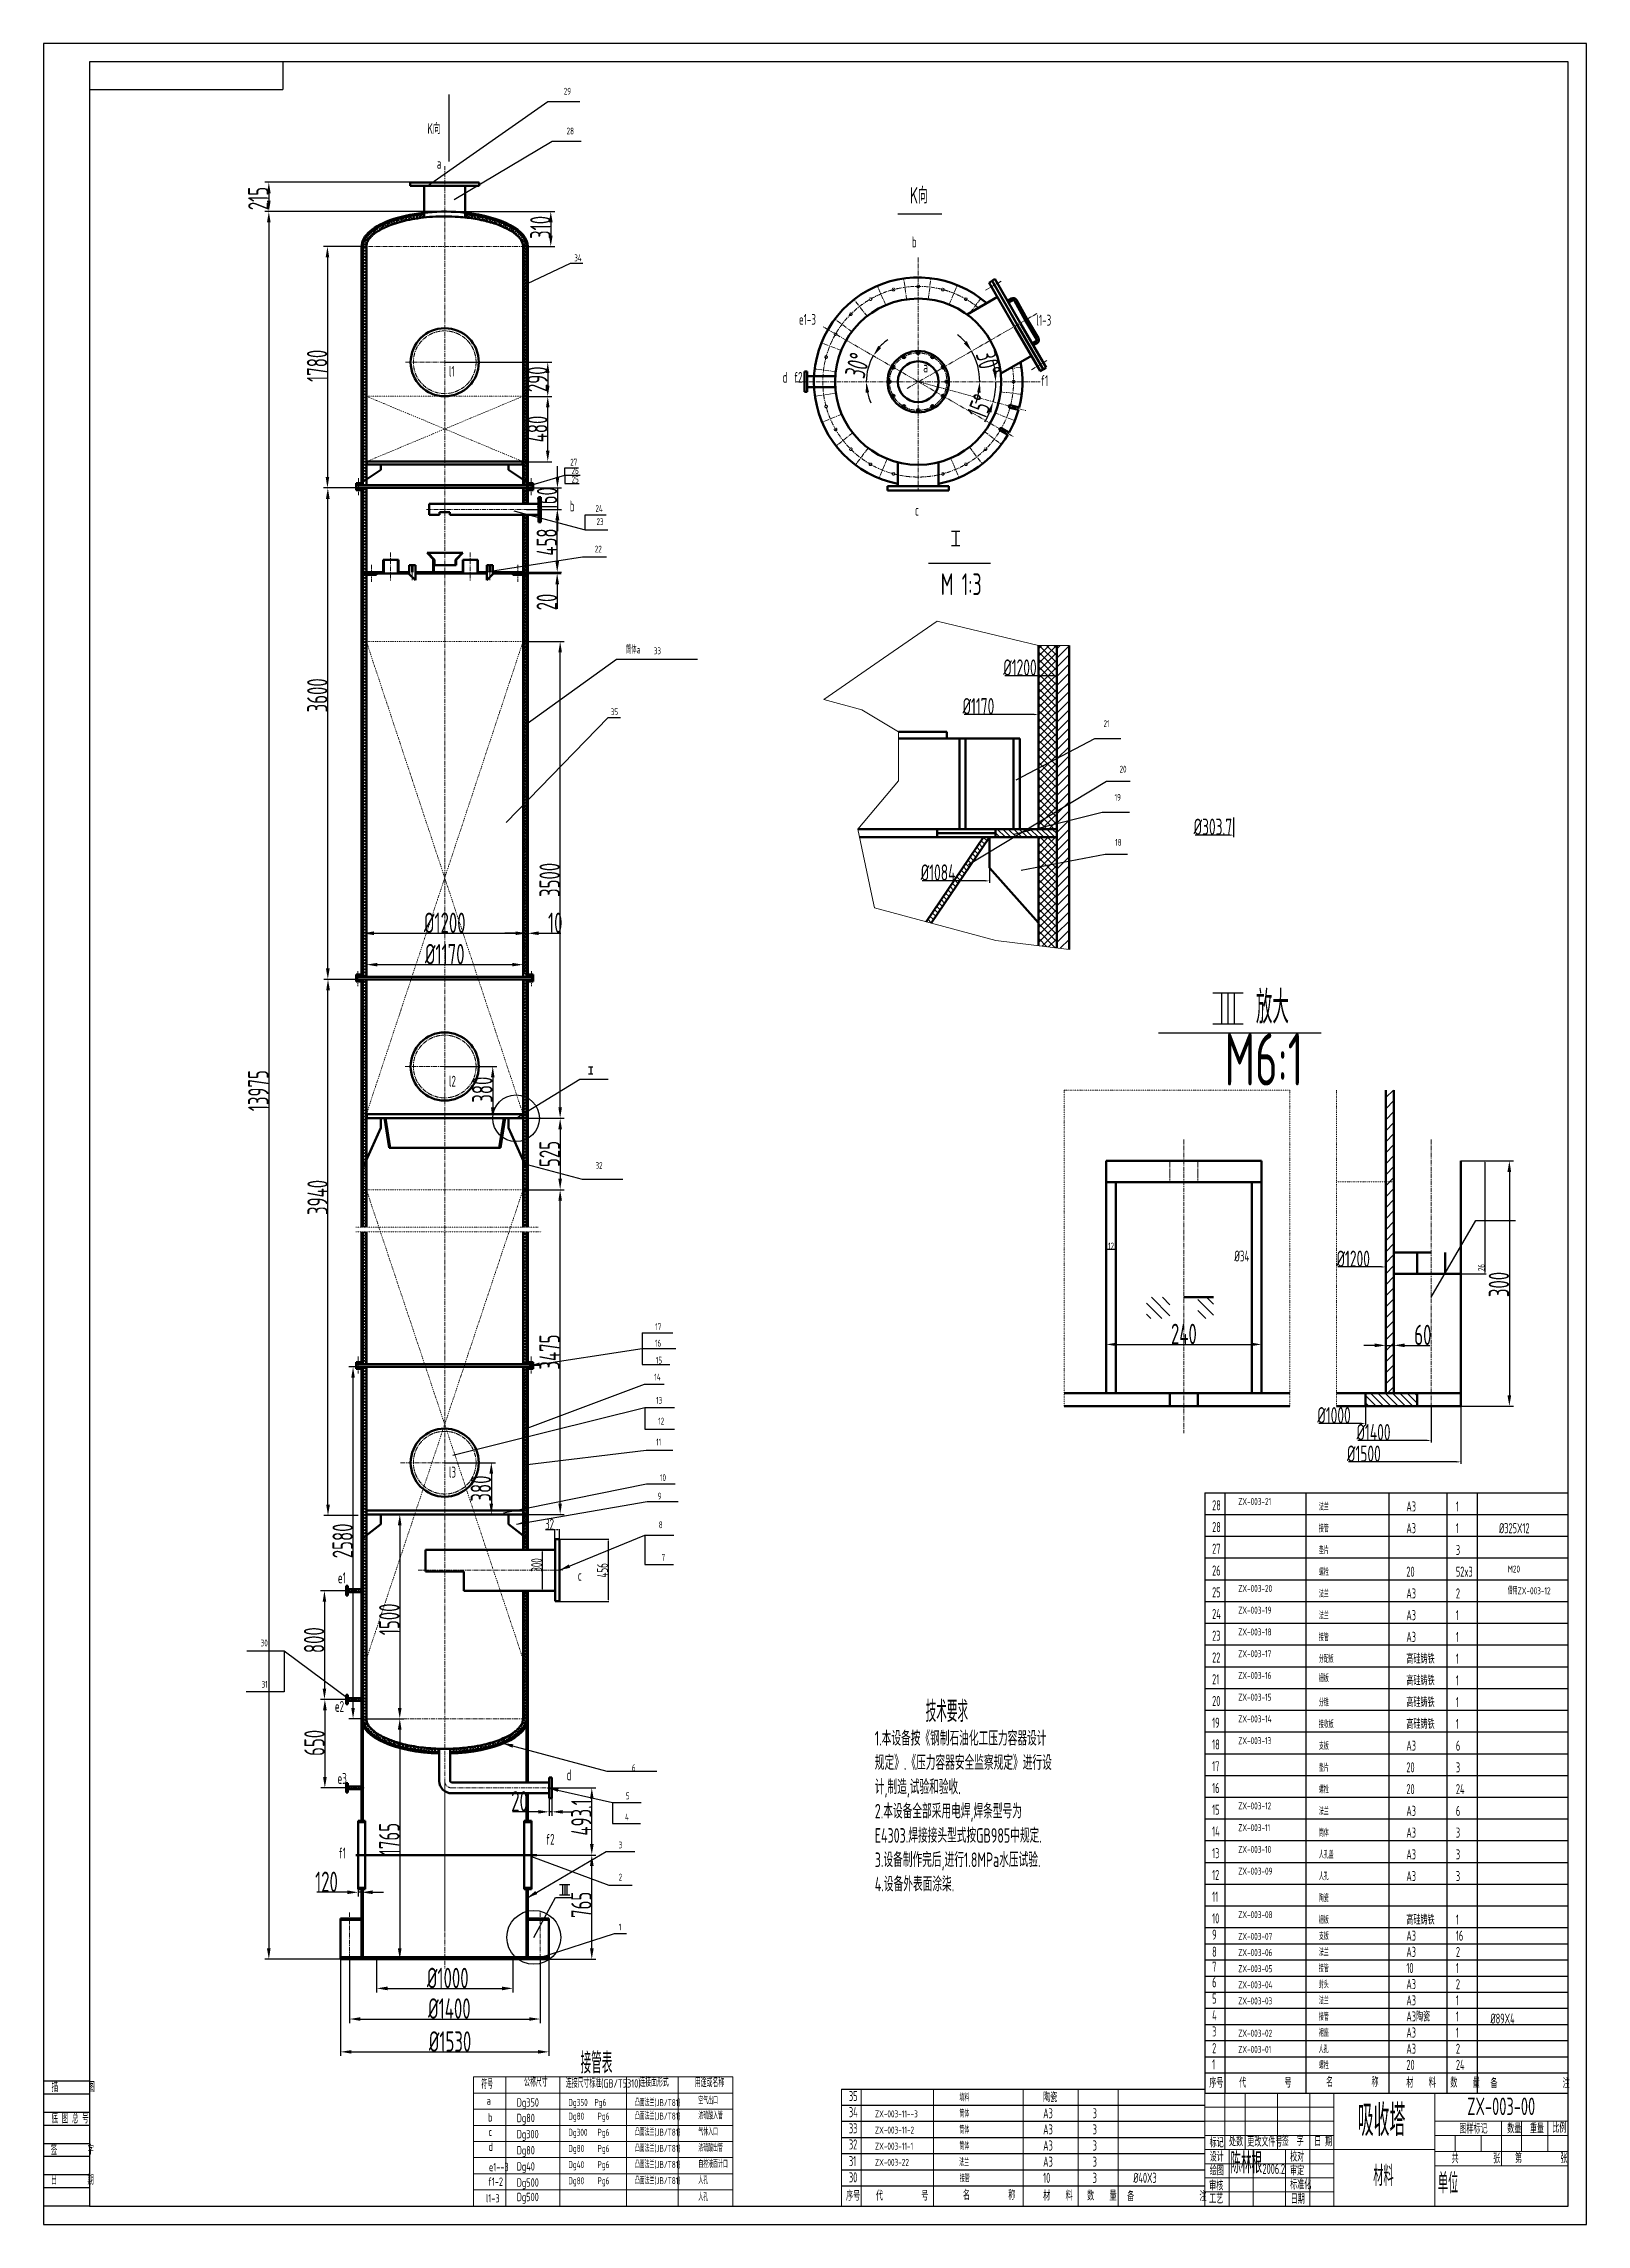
# Model space of a CAD drawing. Header units: millimetres. Extents: x -253 to 11070, y -374 to 15635.
import ezdxf

# ---------------------------------------------------------------- set-up
doc = ezdxf.new("R2010")
doc.units = ezdxf.units.MM
for name, pattern in [('CENTER', [50.8, 31.75, -6.35, 6.35, -6.35]), ('DASHED2', [9.525, 6.35, -3.175]), ('DIVIDE2', [15.875, 6.35, -3.175, 0, -3.175, 0, -3.175])]:
    doc.linetypes.add(name, pattern=pattern)
for name, color, linetype, lineweight in [('中心线', 6, 'CENTER', 18), ('剖面线', 3, 'Continuous', 18), ('双点划线', 8, 'DIVIDE2', 18), ('文字', 2, 'Continuous', 25), ('标注', 1, 'Continuous', 30), ('粗实线', 5, 'Continuous', 50), ('细实线', 4, 'Continuous', 20), ('虚线', 7, 'DASHED2', 18)]:
    doc.layers.add(name, color=color, linetype=linetype, lineweight=lineweight)
doc.styles.add('字体120', font='gbenor.shx', dxfattribs={"width": 0.7, "height": 120, "bigfont": 'gbcbig.shx'})
doc.styles.add('字体150', font='gbenor.shx', dxfattribs={"width": 0.7, "height": 150, "bigfont": 'gbcbig.shx'})
doc.styles.add('字体30', font='gbenor.shx', dxfattribs={"width": 0.7, "height": 30, "bigfont": 'gbcbig.shx'})
doc.styles.add('字体5', font='gbenor.shx', dxfattribs={"width": 0.7, "height": 5, "bigfont": 'gbcbig.shx'})
doc.styles.add('字体50', font='gbenor.shx', dxfattribs={"width": 0.7, "height": 50, "bigfont": 'gbcbig.shx'})
doc.styles.add('字体80', font='gbenor.shx', dxfattribs={"width": 0.7, "height": 80, "bigfont": 'gbcbig.shx'})
doc.dimstyles.new('基本样式150', dxfattribs={"dimtxt": 150, "dimasz": 80, "dimexe": 30, "dimexo": 0.625, "dimgap": 1.5, "dimtad": 1, "dimdec": 1, "dimdsep": 46, "dimtxsty": '字体150', "dimcen": 20, "dimadec": 0, "dimazin": 0, "dimtfac": 1, "dimtdec": 1, "dimtmove": 0, "dimatfit": 3, "dimfxl": 0, "dimarcsym": 0})
doc.dimstyles.new('基本样式30', dxfattribs={"dimtxt": 30, "dimasz": 8, "dimexe": 4, "dimexo": 0.625, "dimtad": 1, "dimdec": 1, "dimdsep": 46, "dimtxsty": '字体30', "dimcen": 4, "dimadec": 0, "dimazin": 0, "dimtfac": 1, "dimtdec": 1, "dimtmove": 0, "dimatfit": 3, "dimfxl": 0, "dimarcsym": 0})
doc.dimstyles.new('基本样式50', dxfattribs={"dimtxt": 50, "dimasz": 10, "dimexe": 9, "dimexo": 0.625, "dimtad": 1, "dimdec": 1, "dimdsep": 46, "dimtxsty": '字体50', "dimcen": 4, "dimadec": 0, "dimazin": 0, "dimtfac": 1, "dimtdec": 1, "dimtmove": 0, "dimatfit": 3, "dimfxl": 0, "dimarcsym": 0})
doc.dimstyles.new('基本样式80', dxfattribs={"dimtxt": 80, "dimasz": 12, "dimexe": 5, "dimexo": 0, "dimgap": 1.5, "dimtad": 1, "dimdec": 1, "dimdsep": 46, "dimtxsty": '字体80', "dimcen": 10, "dimadec": 0, "dimazin": 0, "dimtfac": 1, "dimtdec": 1, "dimtmove": 0, "dimatfit": 3, "dimfxl": 0, "dimarcsym": 0})
doc.dimstyles.new('省扯样式50', dxfattribs={"dimtxt": 120, "dimasz": 30, "dimexe": 15, "dimexo": 0.625, "dimtad": 1, "dimdec": 1, "dimdsep": 46, "dimtxsty": '字体120', "dimcen": 4, "dimse2": 1, "dimsd2": 1, "dimadec": 0, "dimazin": 0, "dimtfac": 1, "dimtdec": 1, "dimtmove": 0, "dimatfit": 3, "dimfxl": 0, "dimarcsym": 0})
doc.dimstyles.new('省扯样式80', dxfattribs={"dimtxt": 80, "dimasz": 30, "dimexe": 30, "dimexo": 1.5, "dimgap": 1.5, "dimtad": 1, "dimdec": 1, "dimdsep": 46, "dimtxsty": '字体80', "dimblk2": 'NONE', "dimsah": 1, "dimcen": 20, "dimse2": 1, "dimsd2": 1, "dimadec": 0, "dimazin": 0, "dimtfac": 1, "dimtdec": 1, "dimtmove": 0, "dimatfit": 3, "dimfxl": 0, "dimarcsym": 0})
pattern_1 = [(45, (-85352.509, 14409.825), (-11.2253202, 11.2253202), [])]
pattern_2 = [(45, (-85352.509, 13318.215), (-11.2253202, 11.2253202), []), (135, (-85352.509, 13318.215), (-11.2253202, -11.2253202), [])]
pattern_3 = [(45, (-85352.509, 13318.215), (-8.9802561, 8.9802561), [])]
pattern_4 = [(45, (-85352.509, 14409.825), (-11.2253202, 11.2253202), []), (135, (-85352.509, 14409.825), (-11.2253202, -11.2253202), [])]
pattern_5 = [(45, (-85352.509, 14409.825), (-8.9802561, 8.9802561), [])]
pattern_6 = [(45, (-106907.619, 5727.5584), (-4.49012806, 4.49012806), [])]
pattern_7 = [(135, (-300087.716, 34349.793), (-20.2055763, -20.2055763), [])]

msp = doc.modelspace()

# ---------------------------------------------------------------- texts
at = {"layer": '文字', "width": 0.7}
for s, height, style, p in [('29', 50, '字体50', (3564.8, 15260.69)), ('28', 50, '字体50', (3585.75, 14968.5)), ('a', 80, '字体80', (2632.92, 14715.99)), ('b', 80, '字体80', (6119.91, 14139.57)), ('34', 50, '字体50', (3641.82, 14037.27)), ('e1-3', 80, '字体80', (5290.67, 13570.92)), ('l1-3', 80, '字体80', (7033.67, 13564.96)), ('l1', 80, '字体80', (2721.9, 13189.77)), (' d', 80, '字体80', (5139.71, 13145.13)), ('  f2', 80, '字体80', (5192.85, 13145.13)), ('a', 80, '字体80', (6203.11, 13221.22)), ('f1', 80, '字体80', (7065.29, 13121.04)), ('27', 50, '字体50', (3611.97, 12537.71)), ('26', 50, '字体50', (3622.06, 12474.73)), ('25', 50, '字体50', (3622.06, 12411.76)), ('b', 80, '字体80', (3608.91, 12201.15)), ('24', 50, '字体50', (3797.19, 12197.42)), ('c', 80, '字体80', (6141.88, 12169.81)), ('23', 50, '字体50', (3805.06, 12101.03)), ('22', 50, '字体50', (3792.46, 11899.52)), ('筒体a', 55.685, '字体30', (4021.64, 11158.17)), ('33', 50, '字体50', (4225.67, 11152.78)), ('35', 50, '字体50', (3909.44, 10705.43)), ('21', 50, '字体50', (7525.9, 10618.03)), ('20', 50, '字体50', (7644.08, 10284.14)), ('19', 50, '字体50', (7607.41, 10076.47)), ('18', 50, '字体50', (7611.48, 9746.65)), ('l2', 80, '字体80', (2721.9, 7978.67)), ('32 ', 50, '字体50', (3797.5, 7374.99)), ('16', 50, '字体50', (4233.62, 6070.5)), ('17', 50, '字体50', (4235.82, 6191.32)), ('15', 50, '字体50', (4240.21, 5945.29)), ('14 ', 50, '字体50', (4228.72, 5821.65)), ('13 ', 50, '字体50', (4242.41, 5650.93)), ('12', 50, '字体50', (4257.78, 5498.22)), ('11', 50, '字体50', (4242.39, 5344.45)), ('l3', 80, '字体80', (2721.9, 5108.35)), ('10', 50, '字体50', (4270.97, 5083.04)), ('9', 50, '字体50', (4253.29, 4947.86)), ('ZX-003-21', 51.425, '字体50', (8514.7, 4907.35)), ('法兰', 51.425, '字体50', (9107.12, 4867.13)), ('A3', 74.052, '字体5', (9748.93, 4859.8)), ('1', 74.05, '字体5', (10112.42, 4859.8)), ('8', 50, '字体50', (4262.08, 4736.97)), ('接管', 51.425, '字体50', (9107.12, 4707.51)), ('A3', 74.052, '字体5', (9748.93, 4700.17)), ('1', 74.05, '字体5', (10112.42, 4700.17)), ('%%C325X12', 74.052, '字体5', (10429.49, 4700.17)), ('7', 50, '字体50', (4281.87, 4497.53)), ('垫片', 51.425, '字体50', (9107.12, 4547.88)), ('3', 74.05, '字体5', (10112.42, 4540.55)), ('e1', 80, '字体80', (1906.72, 4332.82)), ('c', 80, '字体80', (3667.89, 4350.47)), ('螺栓', 51.425, '字体50', (9107.12, 4388.26)), ('20', 74.052, '字体5', (9748.93, 4380.93)), ('52x3', 74.052, '字体5', (10112.42, 4380.93)), ('M20', 51.425, '字体50', (10493.53, 4411.51)), ('ZX-003-20', 51.425, '字体50', (8514.7, 4268.86)), ('法兰', 51.425, '字体50', (9107.12, 4228.64)), ('A3', 74.052, '字体5', (9748.93, 4221.3)), ('2', 74.05, '字体5', (10112.42, 4221.3)), ('借用ZX-003-12', 51.425, '字体50', (10493.53, 4251.89)), ('ZX-003-19', 51.425, '字体50', (8514.7, 4109.24)), ('法兰', 51.425, '字体50', (9107.12, 4069.01)), ('A3', 74.052, '字体5', (9748.93, 4061.68)), ('1', 74.05, '字体5', (10112.42, 4061.68)), ('30', 50, '字体50', (1340.32, 3869.52)), ('ZX-003-18', 51.425, '字体50', (8514.7, 3949.61)), ('接管', 51.425, '字体50', (9107.12, 3909.39)), ('A3', 74.052, '字体5', (9748.93, 3902.06)), ('1', 74.05, '字体5', (10112.42, 3902.06)), ('ZX-003-17', 51.425, '字体50', (8514.7, 3789.99)), ('分配板', 51.425, '字体50', (9107.12, 3749.77)), ('高硅铸铁', 74.052, '字体5', (9748.93, 3742.44)), ('1', 74.05, '字体5', (10112.42, 3742.44)), ('31', 50, '字体50', (1346.51, 3566.33)), ('ZX-003-16', 51.425, '字体50', (8514.7, 3630.37)), ('ZX-003-15', 51.425, '字体50', (8514.7, 3470.74)), ('栅板', 51.425, '字体50', (9107.12, 3608.59)), ('高硅铸铁', 74.052, '字体5', (9748.93, 3582.81)), ('1', 74.05, '字体5', (10112.42, 3582.81)), ('e2', 80, '字体80', (1884.64, 3388.94)), ('技术要求', 154.275, '字体150', (6220.74, 3314.85)), ('ZX-003-14', 51.425, '字体50', (8514.7, 3311.12)), ('分锥', 51.425, '字体50', (9107.12, 3430.52)), ('高硅铸铁', 74.052, '字体5', (9748.93, 3423.19)), ('1', 74.05, '字体5', (10112.42, 3423.19)), ('ZX-003-13', 51.425, '字体50', (8514.7, 3151.5)), ('接收板', 51.425, '字体50', (9107.12, 3270.9)), ('高硅铸铁', 74.052, '字体5', (9748.93, 3263.57)), ('1', 74.05, '字体5', (10112.42, 3263.57)), ('支板', 51.425, '字体50', (9107.12, 3111.27)), ('A3', 74.052, '字体5', (9748.93, 3103.94)), ('6', 74.05, '字体5', (10112.42, 3103.94)), ('e3', 80, '字体80', (1903.93, 2860.19)), (' d', 80, '字体80', (3555.37, 2886.38)), ('6 ', 50, '字体50', (4064.77, 2953.39)), ('垫片', 51.425, '字体50', (9107.12, 2951.65)), ('20', 74.052, '字体5', (9748.93, 2944.32)), ('3', 74.05, '字体5', (10112.42, 2944.32)), ('5', 50, '字体50', (4020.61, 2747.04)), ('ZX-003-12', 51.425, '字体50', (8514.7, 2672.63)), ('螺栓', 51.425, '字体50', (9107.12, 2792.03)), ('20', 74.052, '字体5', (9748.93, 2784.7)), ('24', 74.052, '字体5', (10112.42, 2784.7)), ('4', 50, '字体50', (4014.02, 2591.07)), ('ZX-003-11', 51.425, '字体50', (8514.7, 2513)), ('法兰', 51.425, '字体50', (9107.12, 2632.4)), ('A3', 74.052, '字体5', (9748.93, 2625.07)), ('6', 74.05, '字体5', (10112.42, 2625.07)), ('f2', 80, '字体80', (3433.95, 2412.92)), ('3', 50, '字体50', (3967.84, 2386.78)), ('ZX-003-10', 51.425, '字体50', (8514.7, 2353.38)), ('筒体', 51.425, '字体50', (9107.12, 2472.78)), ('A3', 74.052, '字体5', (9748.93, 2465.45)), ('3', 74.05, '字体5', (10112.42, 2465.45)), ('f1', 80, '字体80', (1911.6, 2312.26)), ('ZX-003-09', 51.425, '字体50', (8514.7, 2193.76)), ('人孔盖', 51.425, '字体50', (9107.12, 2313.16)), ('A3', 74.052, '字体5', (9748.93, 2305.83)), ('3', 74.05, '字体5', (10112.42, 2305.83)), ('2', 50, '字体50', (3967.84, 2150.85)), ('人孔', 51.425, '字体50', (9107.12, 2153.53)), ('A3', 74.052, '字体5', (9748.93, 2146.2)), ('3', 74.05, '字体5', (10112.42, 2146.2)), ('ZX-003-08', 51.425, '字体50', (8514.7, 1874.51)), ('陶瓷', 51.425, '字体50', (9107.12, 1993.91)), ('1 ', 50, '字体50', (3967.84, 1784.53)), ('ZX-003-07', 51.425, '字体50', (8514.7, 1714.89)), ('栅板', 51.425, '字体50', (9107.12, 1834.29)), ('支板', 51.425, '字体50', (9107.12, 1715.8)), ('高硅铸铁', 74.052, '字体5', (9748.93, 1826.96)), ('A3', 74.052, '字体5', (9748.93, 1708.47)), ('1', 74.05, '字体5', (10112.42, 1826.96)), ('16', 74.052, '字体5', (10112.42, 1708.47)), ('ZX-003-06', 51.425, '字体50', (8514.7, 1596.41)), ('法兰', 51.425, '字体50', (9107.12, 1597.32)), ('A3', 74.052, '字体5', (9748.93, 1589.99)), ('2', 74.05, '字体5', (10112.42, 1589.99)), ('ZX-003-05', 51.425, '字体50', (8514.7, 1477.92)), ('接管', 51.425, '字体50', (9107.12, 1478.84)), ('10', 74.052, '字体5', (9748.93, 1471.51)), ('1', 74.05, '字体5', (10112.42, 1471.51)), ('ZX-003-04', 51.425, '字体50', (8514.7, 1359.44)), ('ZX-003-03', 51.425, '字体50', (8514.7, 1240.96)), ('封头', 51.425, '字体50', (9107.12, 1360.35)), ('法兰', 51.425, '字体50', (9107.12, 1241.87)), ('A3', 74.052, '字体5', (9748.93, 1353.02)), ('A3', 74.052, '字体5', (9748.93, 1234.54)), ('1', 74.05, '字体5', (10112.42, 1234.54)), ('2', 74.05, '字体5', (10112.42, 1353.02)), ('接管', 51.425, '字体50', (9107.12, 1123.39)), ('A3陶瓷', 74.052, '字体5', (9748.93, 1116.06)), ('1', 74.05, '字体5', (10112.42, 1116.06)), ('%%C89X4', 74.052, '字体5', (10366.24, 1100.45)), ('ZX-003-02', 51.425, '字体50', (8514.7, 1003.99)), ('裙座', 51.425, '字体50', (9107.12, 1004.91)), ('A3', 74.052, '字体5', (9748.93, 997.57)), ('1', 74.05, '字体5', (10112.42, 997.57)), ('ZX-003-01', 51.425, '字体50', (8514.7, 885.51)), ('人孔', 51.425, '字体50', (9105.22, 884.54)), ('螺栓', 51.425, '字体50', (9107.12, 767.94)), ('A3', 74.052, '字体5', (9748.93, 879.09)), ('20', 74.052, '字体5', (9748.93, 760.61)), ('2', 74.05, '字体5', (10112.42, 879.09)), ('24', 74.052, '字体5', (10112.42, 760.61)), ('符号', 61.71, '字体30', (2959.64, 623.44)), ('公称尺寸', 61.71, '字体30', (3273.26, 638.53)), ('连接尺寸标准(GB/T5310)', 61.71, '字体30', (3579.78, 630.5)), ('连接面形式', 61.71, '字体30', (4119.02, 637.61)), ('用途或名称', 61.71, '字体30', (4526.1, 634.89)), ('序号', 74.052, '字体5', (8302.51, 629.53)), ('代          号', 74.052, '字体5', (8521.62, 630.25)), ('名          称', 74.052, '字体5', (9159.79, 635.47)), ('材    料', 74.052, '字体5', (9748.93, 631.01)), ('数    量', 74.052, '字体5', (10071.55, 631.01)), ('备                 注', 74.052, '字体5', (10366.24, 626.52)), ('a', 61.71, '字体30', (2998.19, 504.62)), ('Dg350 ', 61.71, '字体30', (3218.86, 490.72)), ('Dg350  Pg6', 51.425, '字体50', (3598.12, 496.24)), ('凸面法兰(JB/T81)', 51.425, '字体50', (4085.75, 494.37)), ('空气出口', 51.425, '字体50', (4552.4, 509.35)), ('填料', 51.425, '字体50', (6468.65, 530.97)), ('陶瓷', 74.052, '字体5', (7083.06, 523.64)), ('吸收塔', 231.413, '字体150', (9392.03, 274.36)), ('ZX-003-00', 128.562, '字体50', (10196.03, 428.68)), ('b', 61.71, '字体30', (3008.46, 381.39)), ('Dg80 ', 61.71, '字体30', (3218.86, 376.82)), ('Dg300', 61.71, '字体30', (3218.86, 258.33)), ('Dg80    Pg6', 51.425, '字体50', (3598.12, 395)), ('Dg300   Pg6', 51.425, '字体50', (3598.12, 276.51)), ('凸面法兰(JB/T81)', 51.425, '字体50', (4085.75, 395.65)), ('凸面法兰(JB/T81)', 51.425, '字体50', (4085.75, 277.17)), ('气休入口', 51.425, '字体50', (4552.4, 279.5)), ('浓硫酸入管', 51.425, '字体50', (4552.4, 397.98)), ('ZX-003-11--3', 51.425, '字体50', (5848.83, 411.57)), ('ZX-003-11-2', 51.425, '字体50', (5848.83, 293.09)), ('筒体', 51.425, '字体50', (6468.65, 412.49)), ('筒体', 51.425, '字体50', (6468.65, 294.01)), ('A3', 74.052, '字体5', (7083.06, 405.16)), ('A3', 74.052, '字体5', (7083.06, 286.68)), ('3', 74.05, '字体5', (7446.55, 405.16)), ('3', 74.05, '字体5', (7446.55, 286.68)), ('c', 61.71, '字体30', (3011.89, 275.28)), ('d', 61.71, '字体30', (3011.89, 165.75)), ('Dg80 ', 61.71, '字体30', (3218.86, 139.85)), ('Dg80    Pg6', 51.425, '字体50', (3598.12, 158.03)), ('凸面法兰(JB/T81)', 51.425, '字体50', (4085.75, 158.69)), ('浓硫酸出管', 51.425, '字体50', (4552.4, 161.01)), ('ZX-003-11-1', 51.425, '字体50', (5848.83, 174.61)), ('筒体', 51.425, '字体50', (6468.65, 175.52)), ('A3', 74.052, '字体5', (7083.06, 168.19)), ('3', 74.05, '字体5', (7446.55, 168.19)), ('陈林根', 154.275, '字体150', (8457.35, 0.25)), ('e1--3', 61.71, '字体30', (3015.32, 16.74)), ('Dg40 ', 61.71, '字体30', (3218.86, 21.37)), ('Dg40    Pg6', 51.425, '字体50', (3598.12, 39.55)), ('凸面法兰(JB/T81)', 51.425, '字体50', (4085.75, 40.2)), ('自控液面计口', 51.425, '字体50', (4552.4, 42.53)), ('ZX-003-22', 51.425, '字体50', (5848.83, 56.12)), ('法兰', 51.425, '字体50', (6466.96, 55.16)), ('10', 74.052, '字体5', (7083.06, -68.77)), ('A3', 74.052, '字体5', (7083.06, 49.71)), ('3', 74.05, '字体5', (7446.55, 49.71)), ('3', 74.05, '字体5', (7446.55, -68.77)), ('%%C40X3', 74.052, '字体5', (7744.07, -68.77)), ('2006.2', 74.052, '字体5', (8692.85, -3.35)), ('l1-3', 61.71, '字体30', (2993.3, -212.41)), ('f1-2', 61.71, '字体30', (3008.46, -90.98)), ('Dg500', 61.71, '字体30', (3218.86, -97.12)), ('Dg500', 61.71, '字体30', (3218.86, -203.25)), ('Dg80    Pg6', 51.425, '字体50', (3598.12, -78.94)), ('凸面法兰(JB/T81)', 51.425, '字体50', (4085.75, -78.28)), ('人孔', 51.425, '字体50', (4552.4, -75.95)), ('人孔', 51.425, '字体50', (4552.4, -199.78)), ('序号', 74.052, '字体5', (5636.63, -199.86)), ('代          号', 74.052, '字体5', (5855.74, -199.13)), (' 接管', 51.425, '字体50', (6447.38, -61.44)), ('名          称', 74.052, '字体5', (6493.92, -193.91)), ('材    料', 74.052, '字体5', (7083.06, -198.38)), ('数    量', 74.052, '字体5', (7405.68, -198.38)), ('备                 注', 74.052, '字体5', (7700.37, -202.86))]:
    msp.add_text(s, height=height, dxfattribs=dict(at, style=style)).set_placement(p)
at = {"layer": '文字', "attachment_point": 1}
for s, insert, char_height, width, style in [('1.本设备按《钢制石油化工压力容器设计规定》.《压力容器安全监察规定》进行设计,制造,试验和验收.\\P2.本设备全部采用电焊,焊条型号为E4303.焊接接头型式按GB985中规定.\\P3.设备制作完后,进行1.8MPa水压试验.\\P4.设备外表面涂柒.', (5847.27, 3248.08), 106.964, 1295.7046, '字体80'), ('接管表', (3688.14, 888.7), 154.275, 673.7392, '字体150')]:
    msp.add_mtext(s, dxfattribs=dict(at, insert=insert, char_height=char_height, width=width, style=style))
at = {"layer": '标注', "width": 0.7}
for s, height, style, p in [('K向', 80, '字体80', (2564.12, 14971.36)), ('K向', 120, '字体80', (6105.26, 14461.33)), ('M 1:3', 160, '字体80', (6331.58, 11586.91)), ('放大', 240, '字体80', (8644.89, 8440.43)), ('M6:1', 384, '字体80', (8414.28, 7987.06)), ('%%C34', 80, '字体80', (8485.72, 6694.59)), ('28', 74.052, '字体5', (8323.42, 4868.21)), ('28', 74.052, '字体5', (8323.42, 4708.59)), ('27', 74.052, '字体5', (8323.42, 4548.97)), ('26', 74.052, '字体5', (8323.42, 4389.34)), ('25', 74.052, '字体5', (8323.42, 4229.72)), ('24', 74.052, '字体5', (8323.42, 4070.1)), ('23', 74.052, '字体5', (8323.42, 3910.47)), ('22', 74.052, '字体5', (8323.42, 3750.85)), ('21', 74.052, '字体5', (8323.42, 3591.23)), ('20', 74.052, '字体5', (8323.42, 3431.6)), ('19', 74.052, '字体5', (8323.42, 3271.98)), ('18', 74.052, '字体5', (8323.42, 3112.36)), ('17', 74.052, '字体5', (8323.42, 2952.73)), ('16', 74.052, '字体5', (8323.42, 2793.11)), ('15', 74.052, '字体5', (8323.42, 2633.49)), ('14', 74.052, '字体5', (8323.42, 2473.87)), ('13', 74.052, '字体5', (8323.42, 2314.24)), ('12', 74.052, '字体5', (8323.42, 2154.62)), ('11', 74.052, '字体5', (8323.42, 1995)), ('10', 74.052, '字体5', (8323.42, 1835.37)), ('9', 74.05, '字体5', (8323.42, 1716.89)), ('8', 74.05, '字体5', (8323.42, 1591.53)), ('7', 74.05, '字体5', (8323.42, 1481.1)), ('6', 74.05, '字体5', (8323.42, 1366.76)), ('5', 74.05, '字体5', (8323.42, 1247.37)), ('4', 74.05, '字体5', (8323.42, 1124.99)), ('3', 74.05, '字体5', (8323.42, 1005.6)), ('1', 74.05, '字体5', (8323.42, 763.84)), ('2', 74.05, '字体5', (8323.42, 883.23)), (' 描        图', 67.32, '字体5', (-222.08, 599.64)), ('35', 74.052, '字体5', (5657.55, 531.67)), ('34', 74.052, '字体5', (5657.55, 413.19)), (' 底 图 总 号', 67.32, '字体5', (-222.08, 368.31)), ('33', 74.052, '字体5', (5657.55, 294.7)), ('图样标记', 74.052, '字体5', (10137.52, 292.99)), ('数量', 74.052, '字体5', (10489.39, 294.82)), ('重量', 74.052, '字体5', (10655.18, 294.82)), ('比例', 74.052, '字体5', (10820.03, 298.67)), ('签        字', 67.32, '字体5', (-200.64, 136.99)), ('32', 74.052, '字体5', (5657.55, 176.22)), ('标记', 74.052, '字体5', (8304.78, 191.14)), ('设计', 74.052, '字体5', (8304.78, 87.72)), ('处数', 74.052, '字体5', (8447.1, 199.76)), ('更改文件号', 74.052, '字体5', (8580.79, 197.61)), ('签  字', 74.052, '字体5', (8835.25, 204.07)), ('校对', 74.052, '字体5', (8895.62, 87.72)), ('日 期', 74.052, '字体5', (9072.43, 199.76)), ('31', 74.052, '字体5', (5657.55, 53.85)), ('30', 74.052, '字体5', (5657.55, -65.54)), ('绘图', 74.052, '字体5', (8306.32, -13.43)), ('审定', 74.052, '字体5', (8895.62, -13.54)), ('材料', 148.104, '字体5', (9505.8, -91.17)), ('单位', 148.104, '字体5', (9980.5, -144.99)), ('共         张', 74.052, '字体5', (10080.92, 74.56)), ('第          张', 74.052, '字体5', (10546.47, 76.03)), ('日        期', 67.32, '字体5', (-200.64, -81.48)), ('工艺', 74.052, '字体5', (8301.26, -220.79)), ('审核', 74.052, '字体5', (8301.26, -124.7)), ('标准化', 74.052, '字体5', (8895.62, -117.21)), ('日期', 74.052, '字体5', (8899.94, -222.53))]:
    msp.add_text(s, height=height, dxfattribs=dict(at, style=style)).set_placement(p)

# ---------------------------------------------------------------- blocks, each defined once
blk = doc.blocks.new('*D9')
at = {"layer": 'Defpoints', "color": 0}
for p in [(3263, 11756), (3291, 11746), (3516, 11746)]:
    blk.add_point(p, dxfattribs=at)
at = {"layer": '标注', "color": 0, "lineweight": -2}
for p, q in [((3516, 11836), (3516, 11916)), ((3263, 11756), (3546, 11756)), ((3291, 11746), (3546, 11746)), ((3516, 11756), (3516, 11746)), ((3516, 11666), (3516, 11485))]:
    blk.add_line(p, q, dxfattribs=at)
at = {"layer": '标注', "color": 0}
for points in [[(3503, 11836), (3530, 11836), (3516, 11756)], [(3503, 11666), (3530, 11666), (3516, 11746)]]:
    blk.add_solid(points, dxfattribs=at)
at = {"layer": '标注', "color": 0, "insert": (3440, 11536), "char_height": 150, "attachment_point": 5, "rotation": 90, "style": '字体150'}
blk.add_mtext('20', dxfattribs=at)
blk = doc.blocks.new('*D10')
at = {"layer": 'Defpoints', "color": 0}
for p in [(2096, 4838), (2081, 3338), (2361, 3338)]:
    blk.add_point(p, dxfattribs=at)
at = {"layer": '标注', "color": 0, "lineweight": -2}
for p, q in [((2096, 4838), (2391, 4838)), ((2361, 4758), (2361, 3418)), ((2081, 3338), (2391, 3338))]:
    blk.add_line(p, q, dxfattribs=at)
at = {"layer": '标注', "color": 0}
for points in [[(2347, 4758), (2374, 4758), (2361, 4838)], [(2347, 3418), (2374, 3418), (2361, 3338)]]:
    blk.add_solid(points, dxfattribs=at)
at = {"layer": '标注', "color": 0, "insert": (2284, 4068), "char_height": 150, "attachment_point": 5, "rotation": 90, "style": '字体150'}
blk.add_mtext('1500', dxfattribs=at)
blk = doc.blocks.new('*D11')
at = {"layer": 'Defpoints', "color": 0}
for p in [(3368, 2338), (3770, 2338), (3456, 1573)]:
    blk.add_point(p, dxfattribs=at)
at = {"layer": '标注', "color": 0, "lineweight": -2}
for p, q in [((3368, 2338), (3800, 2338)), ((3770, 1653), (3770, 2258)), ((3456, 1573), (3800, 1573))]:
    blk.add_line(p, q, dxfattribs=at)
at = {"layer": '标注', "color": 0}
for points in [[(3757, 2258), (3784, 2258), (3770, 2338)], [(3757, 1653), (3784, 1653), (3770, 1573)]]:
    blk.add_solid(points, dxfattribs=at)
at = {"layer": '标注', "color": 0, "insert": (3694, 1972), "char_height": 150, "attachment_point": 5, "rotation": 90, "style": '字体150'}
blk.add_mtext('765', dxfattribs=at)
blk = doc.blocks.new('*D12')
at = {"layer": 'Defpoints', "color": 0}
for p in [(3477, 2831), (3770, 2831), (3368, 2338)]:
    blk.add_point(p, dxfattribs=at)
at = {"layer": '标注', "color": 0, "lineweight": -2}
for p, q in [((3477, 2831), (3800, 2831)), ((3770, 2418), (3770, 2751)), ((3368, 2338), (3800, 2338))]:
    blk.add_line(p, q, dxfattribs=at)
at = {"layer": '标注', "color": 0}
for points in [[(3757, 2751), (3784, 2751), (3770, 2831)], [(3757, 2418), (3784, 2418), (3770, 2338)]]:
    blk.add_solid(points, dxfattribs=at)
at = {"layer": '标注', "color": 0, "insert": (3694, 2614), "char_height": 150, "attachment_point": 5, "rotation": 90, "style": '字体150'}
blk.add_mtext('493.1', dxfattribs=at)
blk = doc.blocks.new('*D13')
at = {"layer": 'Defpoints', "color": 0}
for p in [(2055, 2088), (2081, 2088), (2055, 2064)]:
    blk.add_point(p, dxfattribs=at)
at = {"layer": '标注', "color": 0, "lineweight": -2}
for p, q in [((2055, 2087), (2055, 2034)), ((2081, 2087), (2081, 2034)), ((1975, 2064), (1752, 2064)), ((2081, 2064), (2055, 2064)), ((2161, 2064), (2241, 2064))]:
    blk.add_line(p, q, dxfattribs=at)
at = {"layer": '标注', "color": 0}
for points in [[(1975, 2078), (1975, 2051), (2055, 2064)], [(2161, 2078), (2161, 2051), (2081, 2064)]]:
    blk.add_solid(points, dxfattribs=at)
at = {"layer": '标注', "color": 0, "insert": (1823, 2141), "char_height": 150, "attachment_point": 5, "style": '字体150'}
blk.add_mtext('120', dxfattribs=at)
blk = doc.blocks.new('*D14')
at = {"layer": 'Defpoints', "color": 0}
for p in [(2018, 5921), (2081, 5921), (2091, 3338)]:
    blk.add_point(p, dxfattribs=at)
at = {"layer": '标注', "color": 0, "lineweight": -2}
for p, q in [((2080, 5921), (1988, 5921)), ((2018, 3418), (2018, 5841)), ((2090, 3338), (1988, 3338))]:
    blk.add_line(p, q, dxfattribs=at)
at = {"layer": '标注', "color": 0}
for points in [[(2005, 5841), (2031, 5841), (2018, 5921)], [(2005, 3418), (2031, 3418), (2018, 3338)]]:
    blk.add_solid(points, dxfattribs=at)
at = {"layer": '标注', "color": 0, "insert": (1942, 4644), "char_height": 150, "attachment_point": 5, "rotation": 90, "style": '字体150'}
blk.add_mtext('2580', dxfattribs=at)
blk = doc.blocks.new('*D15')
at = {"layer": 'Defpoints', "color": 0}
for p in [(3266, 7222), (3538, 7222), (3266, 4838)]:
    blk.add_point(p, dxfattribs=at)
at = {"layer": '标注', "color": 0, "lineweight": -2}
for p, q in [((3266, 7222), (3568, 7222)), ((3538, 4918), (3538, 7142)), ((3266, 4838), (3568, 4838))]:
    blk.add_line(p, q, dxfattribs=at)
at = {"layer": '标注', "color": 0}
for points in [[(3525, 7142), (3551, 7142), (3538, 7222)], [(3525, 4918), (3551, 4918), (3538, 4838)]]:
    blk.add_solid(points, dxfattribs=at)
at = {"layer": '标注', "color": 0, "insert": (3461, 6030), "char_height": 150, "attachment_point": 5, "rotation": 90, "style": '字体150'}
blk.add_mtext('3475', dxfattribs=at)
blk = doc.blocks.new('*D16')
at = {"layer": 'Defpoints', "color": 0}
for p in [(1834, 8766), (2054, 8766), (2057, 4830)]:
    blk.add_point(p, dxfattribs=at)
at = {"layer": '标注', "color": 0, "lineweight": -2}
for p, q in [((2053, 8766), (1804, 8766)), ((1834, 4910), (1834, 8686)), ((2056, 4830), (1804, 4830))]:
    blk.add_line(p, q, dxfattribs=at)
at = {"layer": '标注', "color": 0}
for points in [[(1821, 8686), (1848, 8686), (1834, 8766)], [(1821, 4910), (1848, 4910), (1834, 4830)]]:
    blk.add_solid(points, dxfattribs=at)
at = {"layer": '标注', "color": 0, "insert": (1758, 7165), "char_height": 150, "attachment_point": 5, "rotation": 90, "style": '字体150'}
blk.add_mtext('3940', dxfattribs=at)
blk = doc.blocks.new('*D2')
at = {"layer": 'Defpoints', "color": 0}
for p in [(1833, 12373), (2053, 12373), (2053, 8766)]:
    blk.add_point(p, dxfattribs=at)
at = {"layer": '标注', "color": 0, "lineweight": -2}
for p, q in [((2053, 12373), (1803, 12373)), ((1833, 8846), (1833, 12293)), ((2053, 8766), (1803, 8766))]:
    blk.add_line(p, q, dxfattribs=at)
at = {"layer": '标注', "color": 0}
for points in [[(1819, 12293), (1846, 12293), (1833, 12373)], [(1819, 8846), (1846, 8846), (1833, 8766)]]:
    blk.add_solid(points, dxfattribs=at)
at = {"layer": '标注', "color": 0, "insert": (1756, 10851), "char_height": 150, "attachment_point": 5, "rotation": 90, "style": '字体150'}
blk.add_mtext('3600', dxfattribs=at)
blk = doc.blocks.new('*D17')
at = {"layer": 'Defpoints', "color": 0}
for p in [(2081, 14146), (1830, 12373), (2081, 12373)]:
    blk.add_point(p, dxfattribs=at)
at = {"layer": '标注', "color": 0, "lineweight": -2}
for p, q in [((2080, 14146), (1800, 14146)), ((1830, 14066), (1830, 12453)), ((2080, 12373), (1800, 12373))]:
    blk.add_line(p, q, dxfattribs=at)
at = {"layer": '标注', "color": 0}
for points in [[(1817, 14066), (1843, 14066), (1830, 14146)], [(1817, 12453), (1843, 12453), (1830, 12373)]]:
    blk.add_solid(points, dxfattribs=at)
at = {"layer": '标注', "color": 0, "insert": (1754, 13270), "char_height": 150, "attachment_point": 5, "rotation": 90, "style": '字体150'}
blk.add_mtext('1780', dxfattribs=at)
blk = doc.blocks.new('*D18')
at = {"layer": 'Defpoints', "color": 0}
for p in [(1957, 4278), (1808, 3480), (1957, 3480)]:
    blk.add_point(p, dxfattribs=at)
at = {"layer": '标注', "color": 0, "lineweight": -2}
for p, q in [((1957, 4278), (1778, 4278)), ((1808, 4198), (1808, 3560)), ((1957, 3480), (1778, 3480))]:
    blk.add_line(p, q, dxfattribs=at)
at = {"layer": '标注', "color": 0}
for points in [[(1795, 4198), (1821, 4198), (1808, 4278)], [(1795, 3560), (1821, 3560), (1808, 3480)]]:
    blk.add_solid(points, dxfattribs=at)
at = {"layer": '标注', "color": 0, "insert": (1732, 3915), "char_height": 150, "attachment_point": 5, "rotation": 90, "style": '字体150'}
blk.add_mtext('800', dxfattribs=at)
blk = doc.blocks.new('*D19')
at = {"layer": 'Defpoints', "color": 0}
for p in [(1967, 3480), (1811, 2831), (1967, 2831)]:
    blk.add_point(p, dxfattribs=at)
at = {"layer": '标注', "color": 0, "lineweight": -2}
for p, q in [((1967, 3480), (1781, 3480)), ((1811, 3400), (1811, 2911)), ((1967, 2831), (1781, 2831))]:
    blk.add_line(p, q, dxfattribs=at)
at = {"layer": '标注', "color": 0}
for points in [[(1798, 3400), (1825, 3400), (1811, 3480)], [(1798, 2911), (1825, 2911), (1811, 2831)]]:
    blk.add_solid(points, dxfattribs=at)
at = {"layer": '标注', "color": 0, "insert": (1735, 3161), "char_height": 150, "attachment_point": 5, "rotation": 90, "style": '字体150'}
blk.add_mtext('650', dxfattribs=at)
blk = doc.blocks.new('*D20')
at = {"layer": 'Defpoints', "color": 0}
for p in [(2691, 14402), (3301, 14146), (3469, 14146)]:
    blk.add_point(p, dxfattribs=at)
at = {"layer": '标注', "color": 0, "lineweight": -2}
for p, q in [((2691, 14402), (3499, 14402)), ((3469, 14322), (3469, 14226)), ((3301, 14146), (3499, 14146))]:
    blk.add_line(p, q, dxfattribs=at)
at = {"layer": '标注', "color": 0}
for points in [[(3456, 14322), (3483, 14322), (3469, 14402)], [(3456, 14226), (3483, 14226), (3469, 14146)]]:
    blk.add_solid(points, dxfattribs=at)
at = {"layer": '标注', "color": 0, "insert": (3393, 14286), "char_height": 150, "attachment_point": 5, "rotation": 90, "style": '字体150'}
blk.add_mtext('310 ', dxfattribs=at)
blk = doc.blocks.new('*D21')
at = {"layer": 'Defpoints', "color": 0}
for p in [(2691, 14617), (1400, 14402), (2691, 14402)]:
    blk.add_point(p, dxfattribs=at)
at = {"layer": '标注', "color": 0, "lineweight": -2}
for p, q in [((2690, 14617), (1370, 14617)), ((1400, 14537), (1400, 14482)), ((2690, 14402), (1370, 14402))]:
    blk.add_line(p, q, dxfattribs=at)
at = {"layer": '标注', "color": 0}
for points in [[(1386, 14537), (1413, 14537), (1400, 14617)], [(1386, 14482), (1413, 14482), (1400, 14402)]]:
    blk.add_solid(points, dxfattribs=at)
at = {"layer": '标注', "color": 0, "insert": (1323, 14498), "char_height": 150, "attachment_point": 5, "rotation": 90, "style": '字体150'}
blk.add_mtext('215', dxfattribs=at)
blk = doc.blocks.new('*D22')
at = {"layer": 'Defpoints', "color": 0}
for p in [(3263, 7746), (3263, 7222), (3538, 7222)]:
    blk.add_point(p, dxfattribs=at)
at = {"layer": '标注', "color": 0, "lineweight": -2}
for p, q in [((3263, 7746), (3568, 7746)), ((3538, 7666), (3538, 7302)), ((3263, 7222), (3568, 7222))]:
    blk.add_line(p, q, dxfattribs=at)
at = {"layer": '标注', "color": 0}
for points in [[(3525, 7666), (3551, 7666), (3538, 7746)], [(3525, 7302), (3551, 7302), (3538, 7222)]]:
    blk.add_solid(points, dxfattribs=at)
at = {"layer": '标注', "color": 0, "insert": (3461, 7484), "char_height": 150, "attachment_point": 5, "rotation": 90, "style": '字体150'}
blk.add_mtext('525', dxfattribs=at)
blk = doc.blocks.new('*D23')
at = {"layer": 'Defpoints', "color": 0}
for p in [(2688, 8126), (3043, 7746), (3263, 7746)]:
    blk.add_point(p, dxfattribs=at)
at = {"layer": '标注', "color": 0, "lineweight": -2}
for p, q in [((2688, 8126), (3073, 8126)), ((3043, 8046), (3043, 7826)), ((3262, 7746), (3013, 7746))]:
    blk.add_line(p, q, dxfattribs=at)
at = {"layer": '标注', "color": 0}
for points in [[(3030, 8046), (3057, 8046), (3043, 8126)], [(3030, 7826), (3057, 7826), (3043, 7746)]]:
    blk.add_solid(points, dxfattribs=at)
at = {"layer": '标注', "color": 0, "insert": (2967, 7956), "char_height": 150, "attachment_point": 5, "rotation": 90, "style": '字体150'}
blk.add_mtext('380', dxfattribs=at)
blk = doc.blocks.new('*D24')
at = {"layer": 'Defpoints', "color": 0}
for p in [(2691, 5218), (2691, 4838), (3033, 4838)]:
    blk.add_point(p, dxfattribs=at)
at = {"layer": '标注', "color": 0, "lineweight": -2}
for p, q in [((2691, 5218), (3063, 5218)), ((3033, 5138), (3033, 4918)), ((2691, 4838), (3063, 4838))]:
    blk.add_line(p, q, dxfattribs=at)
at = {"layer": '标注', "color": 0}
for points in [[(3019, 5138), (3046, 5138), (3033, 5218)], [(3019, 4918), (3046, 4918), (3033, 4838)]]:
    blk.add_solid(points, dxfattribs=at)
at = {"layer": '标注', "color": 0, "insert": (2956, 5028), "char_height": 150, "attachment_point": 5, "rotation": 90, "style": '字体150'}
blk.add_mtext('380', dxfattribs=at)
blk = doc.blocks.new('*D25')
at = {"layer": 'Defpoints', "color": 0}
for p in [(3266, 11246), (3538, 11246), (3263, 7746)]:
    blk.add_point(p, dxfattribs=at)
at = {"layer": '标注', "color": 0, "lineweight": -2}
for p, q in [((3266, 11246), (3568, 11246)), ((3538, 7826), (3538, 11166)), ((3263, 7746), (3568, 7746))]:
    blk.add_line(p, q, dxfattribs=at)
at = {"layer": '标注', "color": 0}
for points in [[(3525, 11166), (3551, 11166), (3538, 11246)], [(3525, 7826), (3551, 7826), (3538, 7746)]]:
    blk.add_solid(points, dxfattribs=at)
at = {"layer": '标注', "color": 0, "insert": (3461, 9496), "char_height": 150, "attachment_point": 5, "rotation": 90, "style": '字体150'}
blk.add_mtext('3500', dxfattribs=at)
blk = doc.blocks.new('*D26')
at = {"layer": 'Defpoints', "color": 0}
for p in [(3340, 12373), (3396, 12216), (3518, 12216)]:
    blk.add_point(p, dxfattribs=at)
at = {"layer": '标注', "color": 0, "lineweight": -2}
for p, q in [((3518, 12453), (3518, 12533)), ((3341, 12373), (3548, 12373)), ((3518, 12373), (3518, 12216)), ((3396, 12216), (3548, 12216)), ((3518, 12136), (3518, 12056))]:
    blk.add_line(p, q, dxfattribs=at)
at = {"layer": '标注', "color": 0}
for points in [[(3505, 12453), (3532, 12453), (3518, 12373)], [(3505, 12136), (3532, 12136), (3518, 12216)]]:
    blk.add_solid(points, dxfattribs=at)
at = {"layer": '标注', "color": 0, "insert": (3442, 12294), "char_height": 150, "attachment_point": 5, "rotation": 90, "style": '字体150'}
blk.add_mtext('160', dxfattribs=at)
blk = doc.blocks.new('*D3')
at = {"layer": 'Defpoints', "color": 0}
for p in [(3291, 12215), (3517, 12215), (3291, 11756)]:
    blk.add_point(p, dxfattribs=at)
at = {"layer": '标注', "color": 0, "lineweight": -2}
for p, q in [((3291, 12215), (3547, 12215)), ((3517, 11836), (3517, 12135)), ((3291, 11756), (3547, 11756))]:
    blk.add_line(p, q, dxfattribs=at)
at = {"layer": '标注', "color": 0}
for points in [[(3503, 12135), (3530, 12135), (3517, 12215)], [(3503, 11836), (3530, 11836), (3517, 11756)]]:
    blk.add_solid(points, dxfattribs=at)
at = {"layer": '标注', "color": 0, "insert": (3440, 11976), "char_height": 150, "attachment_point": 5, "rotation": 90, "style": '字体150'}
blk.add_mtext('458', dxfattribs=at)
blk = doc.blocks.new('*D27')
at = {"layer": 'Defpoints', "color": 0}
for p in [(3263, 13045), (3447, 13045), (3263, 12566)]:
    blk.add_point(p, dxfattribs=at)
at = {"layer": '标注', "color": 0, "lineweight": -2}
for p, q in [((3263, 13045), (3477, 13045)), ((3447, 12646), (3447, 12965)), ((3263, 12566), (3477, 12566))]:
    blk.add_line(p, q, dxfattribs=at)
at = {"layer": '标注', "color": 0}
for points in [[(3434, 12965), (3460, 12965), (3447, 13045)], [(3434, 12646), (3460, 12646), (3447, 12566)]]:
    blk.add_solid(points, dxfattribs=at)
at = {"layer": '标注', "color": 0, "insert": (3371, 12806), "char_height": 150, "attachment_point": 5, "rotation": 90, "style": '字体150'}
blk.add_mtext('480', dxfattribs=at)
blk = doc.blocks.new('*D28')
at = {"layer": 'Defpoints', "color": 0}
for p in [(2690, 13296), (3266, 13045), (3447, 13045)]:
    blk.add_point(p, dxfattribs=at)
at = {"layer": '标注', "color": 0, "lineweight": -2}
for p, q in [((2691, 13296), (3477, 13296)), ((3447, 13216), (3447, 13125)), ((3266, 13045), (3477, 13045))]:
    blk.add_line(p, q, dxfattribs=at)
at = {"layer": '标注', "color": 0}
for points in [[(3434, 13216), (3460, 13216), (3447, 13296)], [(3434, 13125), (3460, 13125), (3447, 13045)]]:
    blk.add_solid(points, dxfattribs=at)
at = {"layer": '标注', "color": 0, "insert": (3371, 13171), "char_height": 150, "attachment_point": 5, "rotation": 90, "style": '字体150'}
blk.add_mtext('290', dxfattribs=at)
blk = doc.blocks.new('*D4')
at = {"layer": 'Defpoints', "color": 0}
for p in [(2081, 3338), (2081, 1573), (2361, 1573)]:
    blk.add_point(p, dxfattribs=at)
at = {"layer": '标注', "color": 0, "lineweight": -2}
for p, q in [((2081, 3338), (2391, 3338)), ((2361, 3258), (2361, 1653)), ((2081, 1573), (2391, 1573))]:
    blk.add_line(p, q, dxfattribs=at)
at = {"layer": '标注', "color": 0}
for points in [[(2347, 3258), (2374, 3258), (2361, 3338)], [(2347, 1653), (2374, 1653), (2361, 1573)]]:
    blk.add_solid(points, dxfattribs=at)
at = {"layer": '标注', "color": 0, "insert": (2284, 2455), "char_height": 150, "attachment_point": 5, "rotation": 90, "style": '字体150'}
blk.add_mtext('1765', dxfattribs=at)
blk = doc.blocks.new('*D29')
at = {"layer": 'Defpoints', "color": 0}
for p in [(2191, 1573), (3191, 1573), (3191, 1359)]:
    blk.add_point(p, dxfattribs=at)
at = {"layer": '标注', "color": 0, "lineweight": -2}
for p, q in [((2191, 1572), (2191, 1329)), ((3191, 1572), (3191, 1329)), ((2271, 1359), (3111, 1359))]:
    blk.add_line(p, q, dxfattribs=at)
at = {"layer": '标注', "color": 0}
for points in [[(2271, 1372), (2271, 1345), (2191, 1359)], [(3111, 1372), (3111, 1345), (3191, 1359)]]:
    blk.add_solid(points, dxfattribs=at)
at = {"layer": '标注', "color": 0, "insert": (2713, 1435), "char_height": 150, "attachment_point": 5, "style": '字体150'}
blk.add_mtext('%%c1000', dxfattribs=at)
blk = doc.blocks.new('*D30')
at = {"layer": 'Defpoints', "color": 0}
for p in [(1991, 1573), (3391, 1573), (3391, 1134)]:
    blk.add_point(p, dxfattribs=at)
at = {"layer": '标注', "color": 0, "lineweight": -2}
for p, q in [((1991, 1572), (1991, 1104)), ((3391, 1572), (3391, 1104)), ((2071, 1134), (3311, 1134))]:
    blk.add_line(p, q, dxfattribs=at)
at = {"layer": '标注', "color": 0}
for points in [[(2071, 1147), (2071, 1121), (1991, 1134)], [(3311, 1147), (3311, 1121), (3391, 1134)]]:
    blk.add_solid(points, dxfattribs=at)
at = {"layer": '标注', "color": 0, "insert": (2725, 1211), "char_height": 150, "attachment_point": 5, "style": '字体150'}
blk.add_mtext('%%c1400', dxfattribs=at)
blk = doc.blocks.new('*D31')
at = {"layer": 'Defpoints', "color": 0}
for p in [(1926, 1573), (3456, 1573), (3456, 893)]:
    blk.add_point(p, dxfattribs=at)
at = {"layer": '标注', "color": 0, "lineweight": -2}
for p, q in [((1926, 1572), (1926, 863)), ((3456, 1572), (3456, 863)), ((2006, 893), (3376, 893))]:
    blk.add_line(p, q, dxfattribs=at)
at = {"layer": '标注', "color": 0}
for points in [[(2006, 906), (2006, 880), (1926, 893)], [(3376, 906), (3376, 880), (3456, 893)]]:
    blk.add_solid(points, dxfattribs=at)
at = {"layer": '标注', "color": 0, "insert": (2730, 969), "char_height": 150, "attachment_point": 5, "style": '字体150'}
blk.add_mtext('%%c1530', dxfattribs=at)
blk = doc.blocks.new('*D32')
at = {"layer": 'Defpoints', "color": 0}
for p in [(3532, 4656), (3532, 4200), (3890, 4200)]:
    blk.add_point(p, dxfattribs=at)
at = {"layer": '粗实线', "color": 0, "lineweight": -2}
for p, q in [((3532, 4656), (3895, 4656)), ((3890, 4644), (3890, 4212)), ((3532, 4200), (3895, 4200))]:
    blk.add_line(p, q, dxfattribs=at)
at = {"layer": '粗实线', "color": 0}
for points in [[(3888, 4644), (3892, 4644), (3890, 4656)], [(3888, 4212), (3892, 4212), (3890, 4200)]]:
    blk.add_solid(points, dxfattribs=at)
at = {"layer": '粗实线', "color": 0, "insert": (3849, 4428), "char_height": 80, "attachment_point": 5, "rotation": 90, "style": '字体80'}
blk.add_mtext('456', dxfattribs=at)
blk = doc.blocks.new('*D33')
at = {"layer": 'Defpoints', "color": 0}
for p in [(3500, 4725), (3500, 4656), (3532, 4656)]:
    blk.add_point(p, dxfattribs=at)
at = {"layer": '粗实线', "color": 0, "lineweight": -2}
for p, q in [((3500, 4725), (3431, 4725)), ((3500, 4656), (3500, 4730)), ((3520, 4725), (3512, 4725)), ((3532, 4656), (3532, 4730))]:
    blk.add_line(p, q, dxfattribs=at)
at = {"layer": '粗实线', "color": 0}
for points in [[(3512, 4727), (3512, 4723), (3500, 4725)], [(3520, 4727), (3520, 4723), (3532, 4725)]]:
    blk.add_solid(points, dxfattribs=at)
at = {"layer": '粗实线', "color": 0, "insert": (3460, 4767), "char_height": 80, "attachment_point": 5, "style": '字体80'}
blk.add_mtext('32', dxfattribs=at)
blk = doc.blocks.new('*D35')
at = {"layer": 'Defpoints', "color": 0}
for p in [(3457, 2756), (3477, 2756), (3477, 2655)]:
    blk.add_point(p, dxfattribs=at)
at = {"layer": '标注', "color": 0, "lineweight": -2}
for p, q in [((3457, 2755), (3457, 2625)), ((3477, 2755), (3477, 2625)), ((3377, 2655), (3189, 2655)), ((3477, 2655), (3457, 2655)), ((3557, 2655), (3637, 2655))]:
    blk.add_line(p, q, dxfattribs=at)
at = {"layer": '标注', "color": 0}
for points in [[(3377, 2668), (3377, 2642), (3457, 2655)], [(3557, 2668), (3557, 2642), (3477, 2655)]]:
    blk.add_solid(points, dxfattribs=at)
at = {"layer": '标注', "color": 0, "insert": (3240, 2732), "char_height": 150, "attachment_point": 5, "style": '字体150'}
blk.add_mtext('20', dxfattribs=at)
blk = doc.blocks.new('*D36')
at = {"layer": 'Defpoints', "color": 0}
for p in [(7037, 13654), (5265, 13153), (6611, 13231), (7060, 13153), (6085, 13105)]:
    blk.add_point(p, dxfattribs=at)
at = {"layer": '标注', "color": 0, "lineweight": -2}
for start, end in [(40.2355, 50.471), (0, 30), (339.529, 349.7645)]:
    blk.add_arc((6170, 13153), 448, start, end, dxfattribs=at)
at = {"layer": '标注', "color": 0}
for points in [[(6523, 13451), (6501, 13435), (6558, 13378)], [(6598, 13075), (6624, 13073), (6618, 13153)]]:
    blk.add_solid(points, dxfattribs=at)
at = {"layer": '标注', "color": 0, "insert": (6681, 13290), "char_height": 150, "attachment_point": 5, "rotation": 285, "style": '字体150'}
blk.add_mtext('30°', dxfattribs=at)
blk = doc.blocks.new('*D37')
at = {"layer": 'Defpoints', "color": 0}
for p in [(5265, 13153), (6166, 13153), (7060, 13153), (6733, 13104), (6956, 12942)]:
    blk.add_point(p, dxfattribs=at)
at = {"layer": '标注', "color": 0, "lineweight": -2}
for start, end in [(8.0532, 16.1065), (345, 0), (328.8935, 336.9468)]:
    blk.add_arc((6166, 13153), 570, start, end, dxfattribs=at)
at = {"layer": '标注', "color": 0}
for points in [[(6743, 13234), (6716, 13232), (6735, 13153)], [(6677, 12935), (6703, 12926), (6716, 13006)]]:
    blk.add_solid(points, dxfattribs=at)
at = {"layer": '标注', "color": 0, "insert": (6620, 12972), "char_height": 150, "attachment_point": 5, "rotation": 68.2583, "style": '字体150'}
blk.add_mtext('15°', dxfattribs=at)
blk = doc.blocks.new('*D38')
at = {"layer": 'Defpoints', "color": 0}
for p in [(5469, 13556), (5265, 13153), (5808, 13284), (6166, 13153), (7060, 13153)]:
    blk.add_point(p, dxfattribs=at)
at = {"layer": '标注', "color": 0, "lineweight": -2}
for start, end in [(125.8905, 137.9453), (150, 180), (192.0547, 204.1095)]:
    blk.add_arc((6166, 13153), 381, start, end, dxfattribs=at)
at = {"layer": '标注', "color": 0}
for points in [[(5894, 13401), (5872, 13416), (5836, 13344)], [(5780, 13072), (5806, 13075), (5785, 13153)]]:
    blk.add_solid(points, dxfattribs=at)
at = {"layer": '标注', "color": 0, "insert": (5720, 13273), "char_height": 150, "attachment_point": 5, "rotation": 75, "style": '字体150'}
blk.add_mtext('30°', dxfattribs=at)
blk = doc.blocks.new('*D5')
at = {"layer": 'Defpoints', "color": 0}
for p in [(6289, 10995), (6289, 10723), (7183, 10723)]:
    blk.add_point(p, dxfattribs=at)
at = {"layer": '标注', "color": 0, "lineweight": -2}
for p, q in [((7153, 10995), (6801, 10995)), ((7183, 10724), (7183, 11010))]:
    blk.add_line(p, q, dxfattribs=at)
at = {"layer": '标注', "color": 0}
blk.add_solid([(7153, 11000), (7153, 10990), (7183, 10995)], dxfattribs=at)
at = {"layer": '标注', "color": 0, "insert": (6913, 11055), "char_height": 120, "attachment_point": 5, "style": '字体120'}
blk.add_mtext('%%C1200', dxfattribs=at)
blk = doc.blocks.new('*D6')
at = {"layer": 'Defpoints', "color": 0}
for p in [(6169, 10710), (6169, 10624), (7048, 10624)]:
    blk.add_point(p, dxfattribs=at)
at = {"layer": '标注', "color": 0, "lineweight": -2}
for p, q in [((7018, 10710), (6503, 10710)), ((7048, 10624), (7048, 10725))]:
    blk.add_line(p, q, dxfattribs=at)
at = {"layer": '标注', "color": 0}
blk.add_solid([(7018, 10715), (7018, 10705), (7048, 10710)], dxfattribs=at)
at = {"layer": '标注', "color": 0, "insert": (6608, 10771), "char_height": 120, "attachment_point": 5, "style": '字体120'}
blk.add_mtext('%%C1170', dxfattribs=at)
blk = doc.blocks.new('*D39')
at = {"layer": 'Defpoints', "color": 0}
for p in [(5934, 9809), (6689, 9809), (5934, 9489)]:
    blk.add_point(p, dxfattribs=at)
at = {"layer": '标注', "color": 0, "lineweight": -2}
for p, q in [((6689, 9808), (6689, 9474)), ((6659, 9489), (6195, 9489))]:
    blk.add_line(p, q, dxfattribs=at)
at = {"layer": '标注', "color": 0}
blk.add_solid([(6659, 9494), (6659, 9484), (6689, 9489)], dxfattribs=at)
at = {"layer": '标注', "color": 0, "insert": (6312, 9550), "char_height": 120, "attachment_point": 5, "style": '字体120'}
blk.add_mtext('%%C1084', dxfattribs=at)
blk = doc.blocks.new('_None')
blk = doc.blocks.new('*D40')
at = {"layer": 'Defpoints', "color": 0}
for p in [(8894, 5633), (9931, 5633), (8894, 5381)]:
    blk.add_point(p, dxfattribs=at)
at = {"layer": '标注', "color": 0, "lineweight": -2}
for p, q in [((9931, 5633), (9931, 5366)), ((9901, 5381), (9392, 5381))]:
    blk.add_line(p, q, dxfattribs=at)
at = {"layer": '标注', "color": 0}
blk.add_solid([(9901, 5386), (9901, 5376), (9931, 5381)], dxfattribs=at)
at = {"layer": '标注', "color": 0, "insert": (9508, 5442), "char_height": 120, "attachment_point": 5, "style": '字体120'}
blk.add_mtext('%%C1400', dxfattribs=at)
blk = doc.blocks.new('*D41')
at = {"layer": 'Defpoints', "color": 0}
for p in [(8116, 6655), (8116, 5729), (9597, 5729)]:
    blk.add_point(p, dxfattribs=at)
at = {"layer": '标注', "color": 0, "lineweight": -2}
for p, q in [((9567, 6655), (9246, 6655)), ((9597, 5730), (9597, 6670))]:
    blk.add_line(p, q, dxfattribs=at)
at = {"layer": '标注', "color": 0}
blk.add_solid([(9567, 6660), (9567, 6650), (9597, 6655)], dxfattribs=at)
at = {"layer": '标注', "color": 0, "insert": (9359, 6715), "char_height": 120, "attachment_point": 5, "style": '字体120'}
blk.add_mtext('%%C1200 ', dxfattribs=at)
blk = doc.blocks.new('*D42')
at = {"layer": 'Defpoints', "color": 0}
for p in [(7236, 5633), (10148, 5633), (7236, 5224)]:
    blk.add_point(p, dxfattribs=at)
at = {"layer": '标注', "color": 0, "lineweight": -2}
for p, q in [((10148, 5633), (10148, 5209)), ((10118, 5224), (9325, 5224))]:
    blk.add_line(p, q, dxfattribs=at)
at = {"layer": '标注', "color": 0}
blk.add_solid([(10118, 5229), (10118, 5219), (10148, 5224)], dxfattribs=at)
at = {"layer": '标注', "color": 0, "insert": (9437, 5284), "char_height": 120, "attachment_point": 5, "style": '字体120'}
blk.add_mtext('%%C1500', dxfattribs=at)
blk = doc.blocks.new('*D43')
at = {"layer": 'Defpoints', "color": 0}
for p in [(10148, 7433), (10148, 6605), (10325, 6605)]:
    blk.add_point(p, dxfattribs=at)
at = {"layer": '标注', "color": 0, "lineweight": -2}
for p, q in [((10149, 7433), (10334, 7433)), ((10325, 7423), (10325, 6615)), ((10149, 6605), (10334, 6605))]:
    blk.add_line(p, q, dxfattribs=at)
at = {"layer": '标注', "color": 0}
for points in [[(10323, 7423), (10327, 7423), (10325, 7433)], [(10323, 6615), (10327, 6615), (10325, 6605)]]:
    blk.add_solid(points, dxfattribs=at)
at = {"layer": '标注', "color": 0, "insert": (10299, 6650), "char_height": 50, "attachment_point": 5, "rotation": 90, "style": '字体50'}
blk.add_mtext('26', dxfattribs=at)
blk = doc.blocks.new('*D44')
at = {"layer": 'Defpoints', "color": 0}
for p in [(10148, 7433), (10148, 5633), (10505, 5633)]:
    blk.add_point(p, dxfattribs=at)
at = {"layer": '标注', "color": 0, "lineweight": -2}
for p, q in [((10149, 7433), (10535, 7433)), ((10505, 7353), (10505, 5713)), ((10149, 5633), (10535, 5633))]:
    blk.add_line(p, q, dxfattribs=at)
at = {"layer": '标注', "color": 0}
for points in [[(10491, 7353), (10518, 7353), (10505, 7433)], [(10491, 5713), (10518, 5713), (10505, 5633)]]:
    blk.add_solid(points, dxfattribs=at)
at = {"layer": '标注', "color": 0, "insert": (10428, 6526), "char_height": 150, "attachment_point": 5, "rotation": 90, "style": '字体150'}
blk.add_mtext('300', dxfattribs=at)
blk = doc.blocks.new('*D45')
at = {"layer": 'Defpoints', "color": 0}
for p in [(9657, 6079), (9597, 5729), (9657, 5729)]:
    blk.add_point(p, dxfattribs=at)
at = {"layer": '标注', "color": 0, "lineweight": -2}
for p, q in [((9597, 5730), (9597, 6109)), ((9657, 5730), (9657, 6109)), ((9517, 6079), (9437, 6079)), ((9597, 6079), (9657, 6079)), ((9737, 6079), (9922, 6079))]:
    blk.add_line(p, q, dxfattribs=at)
at = {"layer": '标注', "color": 0}
for points in [[(9517, 6093), (9517, 6066), (9597, 6079)], [(9737, 6093), (9737, 6066), (9657, 6079)]]:
    blk.add_solid(points, dxfattribs=at)
at = {"layer": '标注', "color": 0, "insert": (9870, 6156), "char_height": 150, "attachment_point": 5, "style": '字体150'}
blk.add_mtext('60', dxfattribs=at)
blk = doc.blocks.new('*D46')
at = {"layer": 'Defpoints', "color": 0}
for p in [(8686, 6086), (7546, 5729), (8686, 5729)]:
    blk.add_point(p, dxfattribs=at)
at = {"layer": '标注', "color": 0, "lineweight": -2}
for p, q in [((7546, 5730), (7546, 6116)), ((7626, 6086), (8606, 6086)), ((8686, 5730), (8686, 6116))]:
    blk.add_line(p, q, dxfattribs=at)
at = {"layer": '标注', "color": 0}
for points in [[(7626, 6100), (7626, 6073), (7546, 6086)], [(8606, 6100), (8606, 6073), (8686, 6086)]]:
    blk.add_solid(points, dxfattribs=at)
at = {"layer": '标注', "color": 0, "insert": (8116, 6163), "char_height": 150, "attachment_point": 5, "style": '字体150'}
blk.add_mtext('240', dxfattribs=at)
blk = doc.blocks.new('*D47')
at = {"layer": 'Defpoints', "color": 0}
for p in [(7546, 7277), (7618, 7277), (7546, 6783)]:
    blk.add_point(p, dxfattribs=at)
at = {"layer": '标注', "color": 0, "lineweight": -2}
for p, q in [((7546, 7277), (7546, 6774)), ((7618, 7277), (7618, 6774)), ((7608, 6783), (7556, 6783))]:
    blk.add_line(p, q, dxfattribs=at)
at = {"layer": '标注', "color": 0}
for points in [[(7556, 6785), (7556, 6782), (7546, 6783)], [(7608, 6785), (7608, 6782), (7618, 6783)]]:
    blk.add_solid(points, dxfattribs=at)
at = {"layer": '标注', "color": 0, "insert": (7582, 6809), "char_height": 50, "attachment_point": 5, "style": '字体50'}
blk.add_mtext('12', dxfattribs=at)
blk = doc.blocks.new('*D48')
at = {"layer": 'Defpoints', "color": 0}
for p in [(8014, 5633), (9450, 5633), (8014, 5505)]:
    blk.add_point(p, dxfattribs=at)
at = {"layer": '标注', "color": 0, "lineweight": -2}
for p, q in [((9450, 5633), (9450, 5490)), ((9420, 5505), (9106, 5505))]:
    blk.add_line(p, q, dxfattribs=at)
at = {"layer": '标注', "color": 0}
blk.add_solid([(9420, 5510), (9420, 5500), (9450, 5505)], dxfattribs=at)
at = {"layer": '标注', "color": 0, "insert": (9218, 5566), "char_height": 120, "attachment_point": 5, "style": '字体120'}
blk.add_mtext('%%C1000', dxfattribs=at)
blk = doc.blocks.new('*D7')
at = {"layer": 'Defpoints', "color": 0}
for p in [(2691, 14402), (1400, 1573), (2091, 1573)]:
    blk.add_point(p, dxfattribs=at)
at = {"layer": '标注', "color": 0, "lineweight": -2}
for p, q in [((2691, 14402), (1370, 14402)), ((1400, 14322), (1400, 1653)), ((2090, 1573), (1370, 1573))]:
    blk.add_line(p, q, dxfattribs=at)
at = {"layer": '标注', "color": 0}
for points in [[(1386, 14322), (1413, 14322), (1400, 14402)], [(1386, 1653), (1413, 1653), (1400, 1573)]]:
    blk.add_solid(points, dxfattribs=at)
at = {"layer": '标注', "color": 0, "insert": (1323, 7949), "char_height": 150, "attachment_point": 5, "rotation": 90, "style": '字体150'}
blk.add_mtext('13975', dxfattribs=at)
blk = doc.blocks.new('*D49')
at = {"layer": 'Defpoints', "color": 0}
for p in [(3266, 8874), (2116, 8786), (3266, 8786)]:
    blk.add_point(p, dxfattribs=at)
at = {"layer": '标注', "color": 0, "lineweight": -2}
for p, q in [((2116, 8786), (2116, 8904)), ((2196, 8874), (3186, 8874)), ((3266, 8786), (3266, 8904))]:
    blk.add_line(p, q, dxfattribs=at)
at = {"layer": '标注', "color": 0}
for points in [[(2196, 8887), (2196, 8861), (2116, 8874)], [(3186, 8887), (3186, 8861), (3266, 8874)]]:
    blk.add_solid(points, dxfattribs=at)
at = {"layer": '标注', "color": 0, "insert": (2691, 8951), "char_height": 150, "attachment_point": 5, "style": '字体150'}
blk.add_mtext('%%C1170', dxfattribs=at)
blk = doc.blocks.new('*D50')
at = {"layer": 'Defpoints', "color": 0}
for p in [(3291, 9104), (2091, 8786), (3291, 8786)]:
    blk.add_point(p, dxfattribs=at)
at = {"layer": '标注', "color": 0, "lineweight": -2}
for p, q in [((2091, 8786), (2091, 9134)), ((3291, 8786), (3291, 9134)), ((2171, 9104), (3211, 9104))]:
    blk.add_line(p, q, dxfattribs=at)
at = {"layer": '标注', "color": 0}
for points in [[(2171, 9118), (2171, 9091), (2091, 9104)], [(3211, 9118), (3211, 9091), (3291, 9104)]]:
    blk.add_solid(points, dxfattribs=at)
at = {"layer": '标注', "color": 0, "insert": (2691, 9181), "char_height": 150, "attachment_point": 5, "style": '字体150'}
blk.add_mtext('%%C1200', dxfattribs=at)
blk = doc.blocks.new('*D51')
at = {"layer": 'Defpoints', "color": 0}
for p in [(3301, 9104), (3291, 8786), (3301, 8786)]:
    blk.add_point(p, dxfattribs=at)
at = {"layer": '标注', "color": 0, "lineweight": -2}
for p, q in [((3291, 8786), (3291, 9134)), ((3301, 8786), (3301, 9134)), ((3211, 9104), (3131, 9104)), ((3291, 9104), (3301, 9104)), ((3381, 9104), (3543, 9104))]:
    blk.add_line(p, q, dxfattribs=at)
at = {"layer": '标注', "color": 0}
for points in [[(3211, 9118), (3211, 9091), (3291, 9104)], [(3381, 9118), (3381, 9091), (3301, 9104)]]:
    blk.add_solid(points, dxfattribs=at)
at = {"layer": '标注', "color": 0, "insert": (3502, 9181), "char_height": 150, "attachment_point": 5, "style": '字体150'}
blk.add_mtext('10', dxfattribs=at)
blk = doc.blocks.new('*D52')
at = {"layer": 'Defpoints', "color": 0}
for p in [(3500, 4578), (3406, 4278), (3500, 4278)]:
    blk.add_point(p, dxfattribs=at)
at = {"layer": '标注', "color": 0, "lineweight": -2}
for p, q in [((3500, 4578), (3401, 4578)), ((3406, 4566), (3406, 4290)), ((3500, 4278), (3401, 4278))]:
    blk.add_line(p, q, dxfattribs=at)
at = {"layer": '标注', "color": 0}
for points in [[(3404, 4566), (3408, 4566), (3406, 4578)], [(3404, 4290), (3408, 4290), (3406, 4278)]]:
    blk.add_solid(points, dxfattribs=at)
at = {"layer": '标注', "color": 0, "insert": (3365, 4467), "char_height": 80, "attachment_point": 5, "rotation": 90, "style": '字体80'}
blk.add_mtext('300', dxfattribs=at)
blk = doc.blocks.new('*D8')
at = {"layer": 'Defpoints', "color": 0}
for p in [(8178, 9955), (8481, 9955), (8178, 9825)]:
    blk.add_point(p, dxfattribs=at)
at = {"layer": '标注', "color": 0, "lineweight": -2}
for p, q in [((8481, 9954), (8481, 9810)), ((8451, 9825), (8199, 9825))]:
    blk.add_line(p, q, dxfattribs=at)
at = {"layer": '标注', "color": 0}
blk.add_solid([(8451, 9830), (8451, 9820), (8481, 9825)], dxfattribs=at)
at = {"layer": '标注', "color": 0, "insert": (8329, 9886), "char_height": 120, "attachment_point": 5, "style": '字体120'}
blk.add_mtext('%%c303.7', dxfattribs=at)

# ---------------------------------------------------------------- dimensions: what is measured, and where the dimension line sits
at = {"layer": '标注'}
for base, p1, p2, text, dimstyle, picture, middle in [((1399.68, 14401.83), (2690.77, 14616.77), (2690.77, 14401.83), '215', '基本样式150', '*D21', (1399.68, 14498.08)), ((3469.28, 14146.34), (2690.77, 14401.83), (3300.77, 14146.34), '310 ', '基本样式150', '*D20', (3469.28, 14286.46)), ((1399.68, 1572.95), (2691.39, 14401.83), (2090.77, 1572.95), '13975', '基本样式150', '*D7', (1399.68, 7948.94)), ((1830.01, 12373.3), (2080.77, 14146.34), (2080.77, 12373.3), '1780', '基本样式150', '*D17', (1830.01, 13269.82)), ((3518.41, 12215.59), (3340.16, 12373.3), (3395.51, 12215.59), '160', '基本样式150', '*D26', (3518.41, 12294.45)), ((1832.65, 12373.3), (2053.16, 8765.57), (2053.16, 12373.3), '3600', '基本样式150', '*D2', (1832.65, 10851.44)), ((3516.68, 12214.54), (3290.77, 11756.34), (3290.77, 12214.54), '458', '基本样式150', '*D3', (3516.68, 11975.62)), ((3516.44, 11746.34), (3262.77, 11756.34), (3290.77, 11746.34), '20', '基本样式150', '*D9', (3516.44, 11535.57)), ((1834.28, 8765.57), (2056.56, 4829.58), (2053.78, 8765.57), '3940', '基本样式150', '*D16', (1834.28, 7164.8)), ((10324.86, 6604.53), (10147.91, 7433.23), (10147.91, 6604.53), '26', '基本样式50', '*D43', (10324.86, 6649.92)), ((10504.67, 5633.23), (10147.91, 7433.23), (10147.91, 5633.23), '300', '基本样式150', '*D44', (10504.67, 6526.05)), ((2018.16, 5921.19), (2090.77, 3337.95), (2080.77, 5921.19), '2580', '基本样式150', '*D14', (2018.16, 4644.38)), ((1808.09, 3479.59), (1957.33, 4278.35), (1957.33, 3479.59), '800', '基本样式150', '*D18', (1808.09, 3915.25)), ((1811.23, 2831.01), (1967.39, 3479.59), (1967.39, 2831.01), '650', '基本样式150', '*D19', (1811.23, 3160.54))]:
    dim = msp.add_linear_dim(base=base, p1=p1, p2=p2, angle=90, text=text, dimstyle=dimstyle, dxfattribs=at)
    dim.commit()
    dim.dimension.update_dxf_attribs({"geometry": picture, "text_midpoint": middle, "dimtype": 160})
for base, line1, line2, picture, middle in [((6611.39, 13231.25), ((6085.28, 13104.59), (7037.33, 13654.26)), ((5264.66, 13153.38), (7060.42, 13153.38)), '*D36', (6680.82, 13290.31)), ((5807.79, 13283.67), ((5264.66, 13153.38), (7060.42, 13153.38)), ((6165.75, 13153.38), (5468.89, 13555.72)), '*D38', (5719.91, 13272.84))]:
    dim = msp.add_angular_dim_2l(base=base, line1=line1, line2=line2, dimstyle='基本样式150', dxfattribs=at)
    dim.commit()
    dim.dimension.update_dxf_attribs({"geometry": picture, "text_midpoint": middle})
for base, p1, p2, text, picture, middle in [((3447.04, 13045.08), (2689.92, 13296.34), (3265.77, 13045.08), '290', '*D28', (3370.54, 13170.71)), ((3447.04, 13045.08), (3262.77, 12566.34), (3262.77, 13045.08), '480', '*D27', (3370.54, 12805.71)), ((3537.99, 7221.89), (3262.77, 7746.34), (3262.77, 7221.89), '525', '*D22', (3461.49, 7484.11)), ((3537.99, 7221.89), (3265.77, 4837.95), (3265.77, 7221.89), '3475', '*D15', (3461.49, 6029.92))]:
    dim = msp.add_linear_dim(base=base, p1=p1, p2=p2, angle=90, text=text, dimstyle='基本样式150', dxfattribs=at)
    dim.commit()
    dim.dimension.update_dxf_attribs({"geometry": picture, "text_midpoint": middle})
dim = msp.add_angular_dim_2l(base=(6733.23, 13103.73), line1=((6165.75, 13153.38), (6955.88, 12941.67)), line2=((5264.66, 13153.38), (7060.42, 13153.38)), dimstyle='基本样式150', dxfattribs=at)
dim.commit()
dim.dimension.update_dxf_attribs({"geometry": '*D37', "text_midpoint": (6694.87, 12942.37), "dimtype": 162})
for base, p1, p2, picture, middle in [((3537.99, 11246.34), (3262.77, 7746.34), (3265.77, 11246.34), '*D25', (3461.49, 9496.34)), ((3032.6, 4837.95), (2690.77, 5217.95), (2690.77, 4837.95), '*D24', (2956.1, 5027.95)), ((2360.74, 1572.95), (2080.77, 3337.95), (2080.77, 1572.95), '*D4', (2284.24, 2455.45))]:
    dim = msp.add_linear_dim(base=base, p1=p1, p2=p2, angle=90, dimstyle='基本样式150', dxfattribs=at)
    dim.commit()
    dim.dimension.update_dxf_attribs({"geometry": picture, "text_midpoint": middle})
for base, p1, p2, text, picture, middle in [((6288.59, 10994.68), (7183.32, 10723.02), (6288.59, 10723.02), '%%C1200', '*D5', (6913.4, 10994.68)), ((8115.62, 6654.67), (9597.28, 5729.23), (8115.62, 5729.23), '%%C1200 ', '*D41', (9358.99, 6654.67)), ((7236.27, 5223.76), (10147.91, 5633.23), (7236.27, 5633.23), '%%C1500', '*D42', (9437.36, 5223.76)), ((8013.62, 5505.01), (9449.99, 5633.23), (8013.62, 5633.23), '%%C1000', '*D48', (9218.22, 5505.01)), ((8894.41, 5381.32), (9931.3, 5633.23), (8894.41, 5633.23), '%%C1400', '*D40', (9508.05, 5381.32))]:
    dim = msp.add_linear_dim(base=base, p1=p1, p2=p2, text=text, dimstyle='省扯样式50', override={"dimpost": '%%c<>'}, dxfattribs=at)
    dim.commit()
    dim.dimension.update_dxf_attribs({"geometry": picture, "text_midpoint": middle, "dimtype": 160})
for base, p1, p2, text, picture, middle in [((6168.53, 10709.98), (7048.32, 10623.76), (6168.53, 10623.76), '%%C1170', '*D6', (6608.42, 10770.61)), ((5934.16, 9489.06), (6688.99, 9808.59), (5934.16, 9808.59), '%%C1084', '*D39', (6311.58, 9549.68))]:
    dim = msp.add_linear_dim(base=base, p1=p1, p2=p2, text=text, dimstyle='省扯样式50', override={"dimpost": '%%c<>'}, dxfattribs=at)
    dim.commit()
    dim.dimension.update_dxf_attribs({"geometry": picture, "text_midpoint": middle})
dim = msp.add_linear_dim(base=(8177.54, 9824.92), p1=(8481.26, 9954.98), p2=(8177.54, 9954.98), dimstyle='省扯样式50', override={"dimpost": '%%c<>'}, dxfattribs=at)
dim.commit()
dim.dimension.update_dxf_attribs({"geometry": '*D8', "text_midpoint": (8329.4, 9885.54)})
for base, p1, p2, text, picture, middle in [((3290.77, 9104.2), (2090.77, 8785.57), (3290.77, 8785.57), '%%C<>', '*D50', (2690.77, 9104.2)), ((3455.77, 892.86), (1925.77, 1572.95), (3455.77, 1572.95), '%%c<>', '*D31', (2730.33, 892.86)), ((3390.77, 1134.17), (1990.77, 1572.95), (3390.77, 1572.95), '%%c<>', '*D30', (2724.72, 1134.17)), ((3190.77, 1358.64), (2190.77, 1572.95), (3190.77, 1572.95), '%%c<>', '*D29', (2713.49, 1358.64))]:
    dim = msp.add_linear_dim(base=base, p1=p1, p2=p2, text=text, dimstyle='基本样式150', dxfattribs=at)
    dim.commit()
    dim.dimension.update_dxf_attribs({"geometry": picture, "text_midpoint": middle, "dimtype": 160})
for base, p1, p2, picture, middle in [((3300.77, 9104.2), (3290.77, 8785.57), (3300.77, 8785.57), '*D51', (3501.68, 9104.2)), ((9657.28, 6079.45), (9597.28, 5729.23), (9657.28, 5729.23), '*D45', (9869.56, 6079.45)), ((3476.81, 2655.01), (3456.81, 2756.01), (3476.81, 2756.01), '*D35', (3239.78, 2655.01))]:
    dim = msp.add_linear_dim(base=base, p1=p1, p2=p2, dimstyle='基本样式150', dxfattribs=at)
    dim.commit()
    dim.dimension.update_dxf_attribs({"geometry": picture, "text_midpoint": middle, "dimtype": 160})
for base, p1, p2, text, dimstyle, picture, middle in [((3265.77, 8874.02), (2115.77, 8785.57), (3265.77, 8785.57), '%%C1170', '基本样式150', '*D49', (2690.77, 8950.52)), ((7545.62, 6783.29), (7617.62, 7277.23), (7545.62, 7277.23), '12', '基本样式50', '*D47', (7581.62, 6808.92)), ((8685.62, 6086.17), (7545.62, 5729.23), (8685.62, 5729.23), '240', '基本样式150', '*D46', (8115.62, 6162.67)), ((2054.65, 2064.48), (2080.77, 2087.95), (2054.65, 2087.95), '120', '基本样式150', '*D13', (1823.12, 2140.98))]:
    dim = msp.add_linear_dim(base=base, p1=p1, p2=p2, text=text, dimstyle=dimstyle, dxfattribs=at)
    dim.commit()
    dim.dimension.update_dxf_attribs({"geometry": picture, "text_midpoint": middle})
for base, p1, p2, dimstyle, picture, middle in [((3043.28, 7746.34), (2687.7, 8126.34), (3262.77, 7746.34), '基本样式150', '*D23', (3043.28, 7956.44)), ((2360.74, 3337.95), (2095.77, 4837.95), (2080.77, 3337.95), '基本样式150', '*D10', (2360.74, 4068.09)), ((3406.42, 4278.35), (3500.3, 4578.35), (3500.3, 4278.35), '基本样式80', '*D52', (3406.42, 4466.78)), ((3770.42, 2831.01), (3367.61, 2337.95), (3476.81, 2831.01), '基本样式150', '*D12', (3770.42, 2613.9)), ((3770.3, 2337.95), (3455.77, 1572.95), (3367.61, 2337.95), '基本样式150', '*D11', (3770.3, 1972.47))]:
    dim = msp.add_linear_dim(base=base, p1=p1, p2=p2, angle=90, dimstyle=dimstyle, dxfattribs=at)
    dim.commit()
    dim.dimension.update_dxf_attribs({"geometry": picture, "text_midpoint": middle, "dimtype": 160})
at = {"layer": '粗实线'}
dim = msp.add_linear_dim(base=(3500.3, 4725.11), p1=(3532.3, 4656.37), p2=(3500.3, 4656.37), dimstyle='基本样式80', dxfattribs=at)
dim.commit()
dim.dimension.update_dxf_attribs({"geometry": '*D33', "text_midpoint": (3459.73, 4766.61)})
dim = msp.add_linear_dim(base=(3890.31, 4200.33), p1=(3532.3, 4656.37), p2=(3532.3, 4200.33), angle=90, dimstyle='基本样式80', dxfattribs=at)
dim.commit()
dim.dimension.update_dxf_attribs({"geometry": '*D32', "text_midpoint": (3848.81, 4428.35)})

# ---------------------------------------------------------------- hatches: boundary and pattern name
at = {"layer": '剖面线'}
h = msp.add_hatch(dxfattribs=at)
h.set_pattern_fill('ANSI31', color=256, scale=4, style=0)
h.set_pattern_definition(pattern_3)
edge = h.paths.add_edge_path()
edge.add_ellipse((2690.77, 14146.34), major_axis=(-610, 0), ratio=0.41884661, start_angle=180, end_angle=255.764876)
edge.add_line((2840.77, 14393.99), (2840.77, 14383.93))
edge.add_spline(control_points=[(2840.77, 14383.93), (2853.92, 14382.52), (2866.97, 14380.93), (2909.55, 14375.07), (2938.46, 14370.02), (2986.45, 14359.75), (3006.06, 14354.95), (3043.84, 14344.47), (3062, 14338.79), (3096.65, 14326.62), (3113.13, 14320.14), (3144.19, 14306.47), (3158.77, 14299.28), (3185.83, 14284.3), (3198.31, 14276.52), (3221.01, 14260.48), (3231.23, 14252.24), (3249.29, 14235.43), (3257.12, 14226.86), (3270.34, 14209.59), (3275.72, 14200.88), (3284.05, 14183.44), (3287, 14174.71), (3290.09, 14159.51), (3290.76, 14153.01), (3290.77, 14146.52)], knot_values=[3.14240063, 3.14240063, 3.14240063, 3.14240063, 3.20968542, 3.20968542, 3.36456609, 3.36456609, 3.47717715, 3.47717715, 3.58978821, 3.58978821, 3.70239927, 3.70239927, 3.81501033, 3.81501033, 3.92762139, 3.92762139, 4.04023245, 4.04023245, 4.15284351, 4.15284351, 4.26545457, 4.26545457, 4.37806563, 4.37806563, 4.46213804, 4.46213804, 4.46213804, 4.46213804], degree=3, periodic=0)
edge.add_line((3290.77, 14146.34), (3300.77, 14146.34))
edge = h.paths.add_edge_path()
edge.add_spline(control_points=[(2090.77, 14146.34), (2090.77, 14152.03), (2091.27, 14157.72), (2093.63, 14171.11), (2095.9, 14178.81), (2102.34, 14194.21), (2106.5, 14201.91), (2118.07, 14219.26), (2126.06, 14228.87), (2145.03, 14247.76), (2156.01, 14257.03), (2180.8, 14275.01), (2194.61, 14283.72), (2228.37, 14302.35), (2249, 14312.07), (2293.7, 14330.1), (2317.77, 14338.41), (2368.76, 14353.39), (2395.68, 14360.07), (2451.7, 14371.6), (2480.8, 14376.46), (2520.6, 14381.65), (2530.65, 14382.85), (2540.77, 14383.93)], knot_values=[4.96263985, 4.96263985, 4.96263985, 4.96263985, 5.0363829, 5.0363829, 5.13582067, 5.13582067, 5.23525843, 5.23525843, 5.36081445, 5.36081445, 5.48637047, 5.48637047, 5.6119265, 5.6119265, 5.76680717, 5.76680717, 5.92168785, 5.92168785, 6.07656853, 6.07656853, 6.2314492, 6.2314492, 6.28318531, 6.28318531, 6.28318531, 6.28318531], degree=3, periodic=0)
edge.add_line((2540.77, 14383.93), (2540.77, 14393.99))
edge.add_ellipse((2690.77, 14146.34), major_axis=(-610, 0), ratio=0.41884661, start_angle=284.235124, end_angle=360)
edge.add_line((2080.77, 14146.34), (2090.77, 14146.34))
h.paths.add_polyline_path([(2090.77, 14146.34), (2080.77, 14146.34), (2080.77, 13918.05), (2090.77, 13906.54)])
h = msp.add_hatch(dxfattribs=at)
h.set_pattern_fill('ANSI37', color=256, scale=5, style=0)
h.set_pattern_definition(pattern_2)
edge = h.paths.add_edge_path()
edge.add_spline(control_points=[(2115.77, 14146.34), (2115.77, 14150.03), (2116.05, 14153.72), (2117.35, 14162.16), (2118.54, 14166.94), (2121.97, 14176.74), (2124.21, 14181.76), (2129.87, 14192.03), (2133.29, 14197.28), (2140.81, 14207.18), (2144.73, 14211.79), (2153.51, 14221.07), (2158.37, 14225.74), (2171.67, 14237.36), (2180.69, 14244.31), (2199.41, 14257.08), (2208.87, 14262.92), (2229.2, 14274.33), (2240.07, 14279.9), (2265.94, 14291.97), (2281.28, 14298.37), (2317.53, 14311.88), (2338.89, 14318.8), (2383.87, 14331.38), (2407.5, 14337.05), (2458.02, 14347.29), (2485.04, 14351.78), (2522.01, 14356.63), (2531.35, 14357.76), (2540.77, 14358.78)], knot_values=[4.96726547, 4.96726547, 4.96726547, 4.96726547, 5.0316662, 5.0316662, 5.11285715, 5.11285715, 5.19404809, 5.19404809, 5.27523903, 5.27523903, 5.34468436, 5.34468436, 5.41412969, 5.41412969, 5.51809067, 5.51809067, 5.60839916, 5.60839916, 5.69870764, 5.69870764, 5.81099487, 5.81099487, 5.94917471, 5.94917471, 6.08735455, 6.08735455, 6.23406698, 6.23406698, 6.28318531, 6.28318531, 6.28318531, 6.28318531], degree=3, periodic=0)
edge.add_line((2540.77, 14358.78), (2540.77, 14383.93))
edge.add_spline(control_points=[(2540.77, 14383.93), (2530.65, 14382.85), (2520.6, 14381.65), (2480.8, 14376.46), (2451.7, 14371.6), (2395.68, 14360.07), (2368.76, 14353.39), (2317.77, 14338.41), (2293.7, 14330.1), (2249, 14312.07), (2228.37, 14302.35), (2194.61, 14283.72), (2180.8, 14275.01), (2156.01, 14257.03), (2145.03, 14247.76), (2126.06, 14228.87), (2118.07, 14219.26), (2106.5, 14201.91), (2102.34, 14194.21), (2095.9, 14178.81), (2093.63, 14171.11), (2091.27, 14157.72), (2090.77, 14152.03), (2090.77, 14146.34)], knot_values=[4.96263985, 4.96263985, 4.96263985, 4.96263985, 5.01437595, 5.01437595, 5.16925663, 5.16925663, 5.32413731, 5.32413731, 5.47901798, 5.47901798, 5.63389866, 5.63389866, 5.75945468, 5.75945468, 5.88501071, 5.88501071, 6.01056673, 6.01056673, 6.11000449, 6.11000449, 6.20944225, 6.20944225, 6.28318531, 6.28318531, 6.28318531, 6.28318531], degree=3, periodic=0)
edge.add_line((2090.77, 14146.34), (2115.77, 14146.34))
h = msp.add_hatch(dxfattribs=at)
h.set_pattern_fill('ANSI37', color=256, scale=5, style=0)
h.set_pattern_definition(pattern_2)
edge = h.paths.add_edge_path()
edge.add_spline(control_points=[(3290.77, 14146.52), (3290.76, 14153.01), (3290.09, 14159.51), (3287, 14174.71), (3284.05, 14183.44), (3275.72, 14200.88), (3270.34, 14209.59), (3257.12, 14226.86), (3249.29, 14235.43), (3231.23, 14252.24), (3221.01, 14260.48), (3198.31, 14276.52), (3185.83, 14284.3), (3158.77, 14299.28), (3144.19, 14306.47), (3113.13, 14320.14), (3096.65, 14326.62), (3062, 14338.79), (3043.84, 14344.47), (3006.06, 14354.95), (2986.45, 14359.75), (2938.46, 14370.02), (2909.55, 14375.07), (2866.97, 14380.93), (2853.92, 14382.52), (2840.77, 14383.93)], knot_values=[3.14240063, 3.14240063, 3.14240063, 3.14240063, 3.22647304, 3.22647304, 3.3390841, 3.3390841, 3.45169516, 3.45169516, 3.56430622, 3.56430622, 3.67691728, 3.67691728, 3.78952834, 3.78952834, 3.9021394, 3.9021394, 4.01475045, 4.01475045, 4.12736151, 4.12736151, 4.23997257, 4.23997257, 4.39485325, 4.39485325, 4.46213804, 4.46213804, 4.46213804, 4.46213804], degree=3, periodic=0)
edge.add_line((2840.77, 14383.93), (2840.77, 14358.78))
edge.add_spline(control_points=[(2840.77, 14358.78), (2845.31, 14358.29), (2849.84, 14357.77), (2874.98, 14354.76), (2895.26, 14351.82), (2934.9, 14345.06), (2954.25, 14341.23), (2991.75, 14332.74), (3009.92, 14328.08), (3044.81, 14318), (3061.55, 14312.58), (3093.38, 14301.07), (3108.47, 14294.98), (3136.79, 14282.26), (3150.03, 14275.62), (3174.46, 14261.93), (3185.65, 14254.88), (3202.27, 14243.1), (3208.34, 14238.42), (3219.53, 14229.04), (3224.65, 14224.34), (3235, 14213.9), (3239.98, 14208.17), (3247.16, 14198.7), (3249.75, 14194.9), (3254.29, 14187.42), (3256.25, 14183.73), (3259.52, 14176.64), (3260.85, 14173.24), (3263.25, 14165.84), (3264.2, 14161.88), (3265.46, 14154.06), (3265.77, 14150.2), (3265.77, 14146.34)], knot_values=[3.14159208, 3.14159208, 3.14159208, 3.14159208, 3.16529537, 3.16529537, 3.27368063, 3.27368063, 3.38206589, 3.38206589, 3.49045114, 3.49045114, 3.5988364, 3.5988364, 3.70722166, 3.70722166, 3.81560692, 3.81560692, 3.92399218, 3.92399218, 3.99403473, 3.99403473, 4.06407729, 4.06407729, 4.14994674, 4.14994674, 4.20838158, 4.20838158, 4.26681642, 4.26681642, 4.32276785, 4.32276785, 4.39014004, 4.39014004, 4.45751223, 4.45751223, 4.45751223, 4.45751223], degree=3, periodic=0)
edge.add_line((3265.77, 14146.34), (3290.77, 14146.34))
edge.add_line((3290.77, 14146.34), (3290.77, 14146.52))
h = msp.add_hatch(dxfattribs=at)
h.set_pattern_fill('ANSI31', color=256, scale=2, style=0)
h.set_pattern_definition(pattern_6)
h.paths.add_polyline_path([(2090.77, 14146.34), (2080.77, 14146.34), (2080.77, 12393.3), (2090.77, 12393.3)])
h.paths.add_polyline_path([(3301.39, 14146.34), (3290.77, 14146.34), (3290.77, 12393.3), (3300.77, 12393.3)])
h = msp.add_hatch(dxfattribs=at)
h.set_pattern_fill('ANSI37', color=256, scale=5, style=0)
h.set_pattern_definition(pattern_2)
h.paths.add_polyline_path([(2090.77, 8785.57), (2115.77, 8785.57), (2115.77, 11736.34), (2090.77, 11736.34)])
h.paths.add_polyline_path([(2115.77, 12373.3), (2090.77, 12373.3), (2090.77, 11746.34), (2115.77, 11746.34)])
h.paths.add_polyline_path([(2090.77, 12418.56), (2115.77, 12435.31), (2115.77, 14146.34), (2090.77, 14146.34)])
h = msp.add_hatch(dxfattribs=at)
h.set_pattern_fill('ANSI37', color=256, scale=5, style=0)
h.set_pattern_definition(pattern_2)
h.paths.add_polyline_path([(3290.77, 14146.34), (3265.77, 14146.34), (3265.77, 14023.33), (3290.77, 14000.34)])
h.paths.add_polyline_path([(3290.77, 14000.34), (3265.77, 14023.33), (3265.77, 13784.89), (3290.77, 13809.19)])
h = msp.add_hatch(dxfattribs=at)
h.set_pattern_fill('ANSI37', color=256, scale=5, style=0)
h.set_pattern_definition(pattern_2)
h.paths.add_polyline_path([(3290.77, 13809.19), (3265.77, 13784.89), (3265.77, 13731.39), (3290.77, 13723.06)])
h.paths.add_polyline_path([(3290.77, 13723.06), (3265.77, 13731.39), (3265.77, 13617.67), (3290.77, 13626.21)])
h.paths.add_polyline_path([(3290.77, 13626.21), (3265.77, 13617.67), (3265.77, 13579.64), (3290.77, 13574.44)])
h.paths.add_polyline_path([(3290.77, 13574.44), (3265.77, 13579.64), (3265.77, 13172.86), (3290.77, 13212.62)])
h = msp.add_hatch(dxfattribs=at)
h.set_pattern_fill('ANSI37', color=256, scale=5, style=0)
h.set_pattern_definition(pattern_2)
h.paths.add_polyline_path([(3290.77, 13212.62), (3265.77, 13172.86), (3265.77, 13060.82), (3290.77, 12998.41)])
h.paths.add_polyline_path([(3290.77, 12998.41), (3265.77, 13060.82), (3265.77, 12435.31), (3290.77, 12491.24)])
h = msp.add_hatch(dxfattribs=at)
h.set_pattern_fill('ANSI37', color=256, scale=5, style=0)
h.set_pattern_definition(pattern_2)
h.paths.add_polyline_path([(3290.77, 12418.56), (3265.77, 12435.31), (3265.77, 12393.3), (3290.77, 12393.3)])
h.paths.add_polyline_path([(3290.77, 12491.24), (3265.77, 12435.31), (3290.77, 12418.56)])
h.paths.add_polyline_path([(3290.77, 12373.3), (3265.77, 12373.3), (3265.77, 12255.59), (3290.77, 12255.59)])
h = msp.add_hatch(dxfattribs=at)
h.set_pattern_fill('ANSI31', color=256, scale=4, style=0)
h.set_pattern_definition(pattern_3)
h.paths.add_polyline_path([(2090.77, 9383.39), (2080.77, 9400.07), (2080.77, 8785.57), (2090.77, 8785.57)])
h.paths.add_polyline_path([(3300.77, 9488.76), (3290.77, 9485.05), (3290.77, 8785.57), (3300.77, 8785.57)])
h.paths.add_polyline_path([(2090.77, 10158.57), (2080.77, 10145.83), (2080.77, 9400.07), (2090.77, 9383.39)])
h.paths.add_polyline_path([(3300.77, 10492.15), (3290.77, 10505.78), (3290.77, 9485.05), (3300.77, 9488.76)])
h.paths.add_polyline_path([(2090.77, 11054.92), (2080.77, 11060.4), (2080.77, 10145.83), (2090.77, 10158.57)])
h.paths.add_polyline_path([(3300.77, 11445.43), (3290.77, 11420.1), (3290.77, 10505.78), (3300.77, 10492.15)])
h.paths.add_polyline_path([(2090.77, 11572.35), (2080.77, 11572.35), (2080.77, 11060.4), (2090.77, 11054.92)])
h.paths.add_polyline_path([(3300.77, 11572.35), (3290.77, 11572.35), (3290.77, 11420.1), (3300.77, 11445.43)])
h.paths.add_polyline_path([(3300.77, 12175.59), (3290.77, 12175.59), (3290.77, 11572.35), (3300.77, 11572.35)])
h.paths.add_polyline_path([(2090.77, 12373.3), (2080.77, 12373.3), (2080.77, 11572.35), (2090.77, 11572.35)])
h = msp.add_hatch(dxfattribs=at)
h.set_pattern_fill('ANSI31', color=256, scale=4, style=0)
h.set_pattern_definition(pattern_3)
h.paths.add_polyline_path([(3300.77, 12373.3), (3290.77, 12373.3), (3290.77, 12255.59), (3300.77, 12255.59)])
h = msp.add_hatch(dxfattribs=at)
h.set_pattern_fill('ANSI37', color=256, scale=5, style=0)
h.set_pattern_definition(pattern_2)
h.paths.add_polyline_path([(3265.77, 11746.34), (3290.77, 11746.34), (3290.77, 12175.59), (3265.77, 12175.59)])
h = msp.add_hatch(dxfattribs=at)
h.set_pattern_fill('ANSI31', color=256, scale=1.8, angle=15, style=0)
h.set_pattern_definition([(60, (-106907.619, 5727.5584), (-4.94933518, 2.8575), [])])
h.paths.add_polyline_path([(2774.77, 11846.34), (2770.27, 11846.34), (2770.27, 11806.34), (2774.77, 11806.34)])
h.paths.add_polyline_path([(2824.77, 11896.34), (2820.27, 11896.34), (2770.27, 11846.34), (2774.77, 11846.34)])
h.paths.add_polyline_path([(2615.77, 11846.34), (2611.27, 11846.34), (2611.27, 11806.34), (2615.77, 11806.34)])
h.paths.add_polyline_path([(2565.77, 11896.34), (2561.27, 11896.34), (2611.27, 11846.34), (2615.77, 11846.34)])
h = msp.add_hatch(dxfattribs=at)
h.set_pattern_fill('ANSI31', color=256, scale=2, style=0)
h.set_pattern_definition(pattern_6)
h.paths.add_polyline_path([(2115.77, 11746.34), (2090.77, 11746.34), (2090.77, 11736.34), (2115.77, 11736.34)])
h.paths.add_polyline_path([(2153.96, 11746.34), (2115.77, 11746.34), (2115.77, 11736.34), (2153.96, 11736.34)])
h.paths.add_polyline_path([(2190.77, 11746.34), (2153.96, 11746.34), (2153.96, 11736.34), (2190.77, 11736.34)])
h.paths.add_polyline_path([(3227.57, 11746.34), (3190.77, 11746.34), (3190.77, 11736.34), (3227.57, 11736.34)])
h.paths.add_polyline_path([(3265.77, 11746.34), (3227.57, 11746.34), (3227.57, 11736.34), (3265.77, 11736.34)])
h.paths.add_polyline_path([(3290.77, 11746.34), (3265.77, 11746.34), (3265.77, 11736.34), (3290.77, 11736.34)])
h = msp.add_hatch(dxfattribs=at)
h.set_pattern_fill('ANSI31', color=256, scale=2, angle=90, style=0)
h.set_pattern_definition([(135, (-106907.619, 5727.5584), (-4.49012806, -4.49012806), [])])
h.paths.add_polyline_path([(2238.86, 11756.34), (2153.96, 11756.34), (2153.96, 11746.34), (2238.86, 11746.34)])
h.paths.add_polyline_path([(2153.96, 11756.34), (2118.77, 11756.34), (2118.77, 11746.34), (2153.96, 11746.34)])
h.paths.add_polyline_path([(2430.38, 11756.34), (2350.86, 11756.34), (2350.86, 11746.34), (2430.38, 11746.34)])
h.paths.add_polyline_path([(2690.77, 11756.34), (2475.38, 11756.34), (2475.38, 11746.34), (2690.77, 11746.34)])
h.paths.add_polyline_path([(2822.83, 11756.34), (2690.77, 11756.34), (2690.77, 11746.34), (2822.83, 11746.34)])
h.paths.add_polyline_path([(2999.73, 11756.34), (2934.83, 11756.34), (2934.83, 11746.34), (2999.73, 11746.34)])
h.paths.add_polyline_path([(3227.57, 11756.34), (3044.73, 11756.34), (3044.73, 11746.34), (3227.57, 11746.34)])
h.paths.add_polyline_path([(3262.77, 11756.34), (3227.57, 11756.34), (3227.57, 11746.34), (3262.77, 11746.34)])
h = msp.add_hatch(dxfattribs=at)
h.set_pattern_fill('ANSI31', color=256, scale=1.75, angle=120, style=0)
h.set_pattern_definition([(165, (-106907.619, 5727.5584), (-1.43806332, -5.36692537), [])])
h.paths.add_polyline_path([(2242.86, 11846.34), (2238.86, 11846.34), (2238.86, 11746.34), (2242.86, 11746.34)])
h.paths.add_polyline_path([(2350.86, 11846.34), (2346.86, 11846.34), (2346.86, 11746.34), (2350.86, 11746.34)])
h = msp.add_hatch(dxfattribs=at)
h.set_pattern_fill('ANSI31', color=256, scale=1.8, angle=105, style=0)
h.set_pattern_definition([(150, (-106907.619, 5727.5584), (-2.8575, -4.94933518), [])])
h.paths.add_polyline_path([(2611.27, 11846.34), (2606.27, 11846.34), (2606.27, 11756.34), (2611.27, 11756.34)])
h.paths.add_polyline_path([(2826.83, 11846.34), (2822.83, 11846.34), (2822.83, 11746.34), (2826.83, 11746.34)])
h.paths.add_polyline_path([(2934.83, 11846.34), (2930.83, 11846.34), (2930.83, 11746.34), (2934.83, 11746.34)])
h = msp.add_hatch(dxfattribs=at)
h.set_pattern_fill('ANSI37', color=256, scale=5, style=0)
h.set_pattern_definition(pattern_2)
h.paths.add_polyline_path([(3290.77, 11736.34), (3265.77, 11736.34), (3265.77, 11669.87), (3290.77, 11644.07)])
h.paths.add_polyline_path([(3290.77, 11644.07), (3265.77, 11669.87), (3265.77, 11438.11), (3290.77, 11492.99)])
h.paths.add_polyline_path([(3290.77, 11492.99), (3265.77, 11438.11), (3265.77, 11343.86), (3290.77, 11244.44)])
h.paths.add_polyline_path([(3290.77, 11244.44), (3265.77, 11343.86), (3265.77, 10905.36), (3290.77, 10991.51)])
h.paths.add_polyline_path([(3290.77, 10991.51), (3265.77, 10905.36), (3265.77, 10725.77), (3290.77, 10629.56)])
h.paths.add_polyline_path([(3290.77, 10629.56), (3265.77, 10725.77), (3265.77, 10400.65), (3290.77, 10407.89)])
h.paths.add_polyline_path([(3290.77, 10407.89), (3265.77, 10400.65), (3265.77, 9995.77), (3290.77, 9987.81)])
h.paths.add_polyline_path([(3290.77, 9987.81), (3265.77, 9995.77), (3265.77, 9773.52), (3290.77, 9791.05)])
h.paths.add_polyline_path([(3290.77, 9791.05), (3265.77, 9773.52), (3265.77, 8811.56), (3290.77, 8802.35)])
h = msp.add_hatch(dxfattribs=at)
h.set_pattern_fill('ANSI37', color=256, scale=12, style=0)
h.set_pattern_definition([(45, (-300087.716, 34349.793), (-26.9407684, 26.9407684), []), (135, (-300087.716, 34349.793), (-26.9407684, -26.9407684), [])])
h.paths.add_polyline_path([(7048.32, 9868.59), (7183.32, 9868.59), (7183.32, 11217.09), (7048.32, 11217.09)])
h.paths.add_polyline_path([(7183.32, 9808.59), (7048.32, 9808.59), (7048.32, 9013.31), (7183.32, 8996.74)])
h = msp.add_hatch(dxfattribs=at)
h.set_pattern_fill('ANSI31', color=256, scale=15, style=0)
h.set_pattern_definition([(45, (-300087.716, 34349.793), (-33.6759605, 33.6759605), [])])
h.paths.add_polyline_path([(7183.32, 8996.74), (7273.32, 8985.69), (7273.32, 11217.09), (7183.32, 11217.09)])
h = msp.add_hatch(dxfattribs=at)
h.set_pattern_fill('ANSI31', color=256, scale=9, angle=90, style=0)
h.set_pattern_definition(pattern_7)
h.paths.add_polyline_path([(6688.99, 9808.59), (6645.45, 9808.59), (6223.6, 9188.77), (6260.43, 9178.91)])
h = msp.add_hatch(dxfattribs=at)
h.set_pattern_fill('ANSI31', color=256, scale=9, angle=90, style=0)
h.set_pattern_definition(pattern_7)
h.paths.add_polyline_path([(7183.32, 9808.59), (7183.32, 9868.59), (6733.61, 9868.59), (6733.61, 9808.59)])
h = msp.add_hatch(dxfattribs=at)
h.set_pattern_fill('ANSI31', color=256, scale=5, angle=90, style=0)
h.set_pattern_definition([(135, (-95211.137, 13318.215), (-11.2253202, -11.2253202), [])])
h.paths.add_polyline_path([(2090.77, 6913.07), (2080.77, 6913.07), (2080.77, 5941.19), (2090.77, 5941.19)])
h.paths.add_polyline_path([(3300.77, 6913.07), (3290.77, 6913.07), (3290.77, 5941.19), (3300.77, 5941.19)])
h.paths.add_polyline_path([(2090.77, 8765.57), (2080.77, 8765.57), (2080.77, 6947.66), (2090.77, 6947.66)])
h.paths.add_polyline_path([(3300.77, 7893.97, 0.01662284), (3290.77, 7899.4), (3290.77, 7593.27, 0.01662285), (3300.77, 7598.7)])
h.paths.add_polyline_path([(3300.77, 8765.57), (3290.77, 8765.57), (3290.77, 7899.4, -0.01662284), (3300.77, 7893.97)])
h.paths.add_polyline_path([(3300.77, 7598.7, -0.01662285), (3290.77, 7593.27), (3290.77, 6947.66), (3300.77, 6947.66)])
h = msp.add_hatch(dxfattribs=at)
h.set_pattern_fill('ANSI37', color=256, scale=5, style=0)
h.set_pattern_definition([(45, (-106907.619, 5727.558), (-11.2253202, 11.2253202), []), (135, (-106907.619, 5727.558), (-11.2253202, -11.2253202), [])])
h.paths.add_polyline_path([(2115.77, 8765.57), (2090.77, 8765.57), (2090.77, 7383.09), (2115.77, 7439.07)])
h.paths.add_polyline_path([(3290.77, 8765.57), (3265.77, 8765.57), (3265.77, 7909.54, -0.03946183), (3290.77, 7899.4)])
h.paths.add_polyline_path([(3290.77, 7899.4, 0.03946183), (3265.77, 7909.54), (3265.77, 7583.13, 0.03946183), (3290.77, 7593.27)])
h.paths.add_polyline_path([(3290.77, 7593.27, -0.03946183), (3265.77, 7583.13), (3265.77, 7439.07), (3290.77, 7383.09)])
h.paths.add_polyline_path([(3290.77, 7383.09), (3265.77, 7439.07), (3265.77, 6947.66), (3290.77, 6947.66)])
h.paths.add_polyline_path([(2115.77, 7439.07), (2090.77, 7383.09), (2090.77, 6947.66), (2115.77, 6947.66)])
h = msp.add_hatch(dxfattribs=at)
h.set_pattern_fill('ANSI31', color=256, scale=18, style=0)
h.set_pattern_definition([(45, (-601239.55, 64006.39), (-40.4111525, 40.4111525), [])])
h.paths.add_polyline_path([(9597.28, 5729.23), (9657.28, 5729.23), (9657.28, 7953.58), (9597.28, 7953.58)])
h = msp.add_hatch(dxfattribs=at)
h.set_pattern_fill('ANSI37', color=256, scale=5, angle=90, style=0)
h.set_pattern_definition([(135, (-95211.137, 13318.215), (-11.2253202, -11.2253202), []), (225, (-95211.137, 13318.215), (11.2253202, -11.2253202), [])])
h.paths.add_polyline_path([(3290.77, 6913.07), (3265.77, 6913.07), (3265.77, 5941.19), (3290.77, 5941.19)])
h.paths.add_polyline_path([(2115.77, 6913.07), (2090.77, 6913.07), (2090.77, 5941.19), (2115.77, 5941.19)])
h = msp.add_hatch(dxfattribs=at)
h.set_pattern_fill('ANSI31', color=256, scale=18, angle=90, style=0)
h.set_pattern_definition([(135, (-603055.23, 63005.48), (-40.4111525, -40.4111525), [])])
h.paths.add_polyline_path([(8013.62, 6432.32), (7841.6, 6432.32), (7841.6, 6276.32), (8013.62, 6276.32)])
h.paths.add_polyline_path([(8332.23, 6276.32), (8332.23, 6432.32), (8217.62, 6432.32), (8217.62, 6276.32)])
h = msp.add_hatch(dxfattribs=at)
h.set_pattern_fill('ANSI31', color=256, scale=4, style=0)
h.set_pattern_definition(pattern_5)
h.paths.add_polyline_path([(2090.77, 4484.99), (2080.77, 4473.07), (2080.77, 4288.35), (2090.77, 4288.35)])
h.paths.add_polyline_path([(2090.77, 4832.25), (2080.77, 4849.79), (2080.77, 4473.07), (2090.77, 4484.99)])
h.paths.add_polyline_path([(2090.77, 5137.58), (2080.77, 5118.21), (2080.77, 4849.79), (2090.77, 4832.25)])
h.paths.add_polyline_path([(2090.77, 5471.67), (2080.77, 5476.78), (2080.77, 5118.21), (2090.77, 5137.58)])
h.paths.add_polyline_path([(2090.77, 5921.19), (2080.77, 5921.19), (2080.77, 5476.78), (2090.77, 5471.67)])
h = msp.add_hatch(dxfattribs=at)
h.set_pattern_fill('ANSI37', color=256, scale=5, style=0)
h.set_pattern_definition(pattern_4)
h.paths.add_polyline_path([(2090.77, 4664.66), (2115.77, 4684.31), (2115.77, 5921.19), (2090.77, 5921.19)])
h = msp.add_hatch(dxfattribs=at)
h.set_pattern_fill('ANSI37', color=256, scale=5, style=0)
h.set_pattern_definition(pattern_4)
h.paths.add_polyline_path([(3290.77, 5921.19), (3265.77, 5921.19), (3265.77, 4684.31), (3290.77, 4664.66)])
h.paths.add_polyline_path([(3290.77, 4664.66), (3265.77, 4684.31), (3265.77, 4578.35), (3290.77, 4578.35)])
h = msp.add_hatch(dxfattribs=at)
h.set_pattern_fill('ANSI31', color=256, scale=4, style=0)
h.set_pattern_definition(pattern_5)
h.paths.add_polyline_path([(3300.77, 4851.79), (3290.77, 4841.79), (3290.77, 4578.35), (3300.77, 4578.35)])
h.paths.add_polyline_path([(3300.77, 5165.29), (3290.77, 5180.79), (3290.77, 4841.79), (3300.77, 4851.79)])
h.paths.add_polyline_path([(3300.77, 5624.5), (3290.77, 5614.5), (3290.77, 5180.79), (3300.77, 5165.29)])
h.paths.add_polyline_path([(3300.77, 5921.19), (3290.77, 5921.19), (3290.77, 5614.5), (3300.77, 5624.5)])
h = msp.add_hatch(dxfattribs=at)
h.set_pattern_fill('ANSI31', color=256, scale=12, angle=90, style=0)
h.set_pattern_definition([(135, (-601239.55, 64006.393), (-26.9407684, -26.9407684), [])])
h.paths.add_polyline_path([(9449.99, 5729.23), (9449.99, 5633.23), (9829.3, 5633.23), (9829.3, 5729.23)])
h = msp.add_hatch(dxfattribs=at)
h.set_pattern_fill('ANSI37', color=256, scale=5, style=0)
h.set_pattern_definition(pattern_4)
h.paths.add_polyline_path([(3265.77, 3337.95), (3290.77, 3337.95), (3290.77, 4278.35), (3265.77, 4278.35)])
edge = h.paths.add_edge_path()
edge.add_spline(control_points=[(2730.77, 3093), (2735.56, 3093.14), (2740.35, 3093.29), (2773.93, 3094.56), (2802.55, 3096.51), (2858.81, 3102.11), (2886.45, 3105.75), (2940.18, 3114.64), (2966.27, 3119.89), (3016.34, 3131.89), (3040.33, 3138.63), (3085.69, 3153.47), (3107.07, 3161.55), (3146.76, 3178.88), (3165.07, 3188.11), (3198.23, 3207.51), (3213.07, 3217.66), (3236.22, 3236.36), (3245.25, 3244.79), (3260.87, 3261.88), (3267.46, 3270.54), (3278.2, 3287.93), (3282.35, 3296.67), (3288.23, 3314.1), (3289.98, 3322.81), (3290.7, 3333.65), (3290.77, 3335.8), (3290.77, 3337.95)], knot_values=[1.63687236, 1.63687236, 1.63687236, 1.63687236, 1.66064889, 1.66064889, 1.80388699, 1.80388699, 1.94712508, 1.94712508, 2.09036318, 2.09036318, 2.23360127, 2.23360127, 2.37683937, 2.37683937, 2.52007747, 2.52007747, 2.66331556, 2.66331556, 2.77593484, 2.77593484, 2.88855411, 2.88855411, 3.00117339, 3.00117339, 3.11379266, 3.11379266, 3.14159265, 3.14159265, 3.14159265, 3.14159265], degree=3, periodic=0)
edge.add_line((3290.77, 3337.95), (3265.77, 3337.95))
edge.add_spline(control_points=[(3265.77, 3337.95), (3265.77, 3335.21), (3265.61, 3332.48), (3264.82, 3325.52), (3263.97, 3321.27), (3261.6, 3313.07), (3260.16, 3309.15), (3256.57, 3301.14), (3254.43, 3297.06), (3249.36, 3288.76), (3246.45, 3284.55), (3238.81, 3274.73), (3233.82, 3269.11), (3222.44, 3257.81), (3216.06, 3252.14), (3202.2, 3241.09), (3194.77, 3235.7), (3176.96, 3223.93), (3166.29, 3217.59), (3140.45, 3203.74), (3124.81, 3196.34), (3091.23, 3182.32), (3073.28, 3175.69), (3035.55, 3163.4), (3015.78, 3157.73), (2974.61, 3147.43), (2953.2, 3142.79), (2903.14, 3133.51), (2874.08, 3129.22), (2814.64, 3122.57), (2784.27, 3120.21), (2746.02, 3118.5), (2738.4, 3118.23), (2730.77, 3118.01)], knot_values=[1.63803874, 1.63803874, 1.63803874, 1.63803874, 1.68569427, 1.68569427, 1.75870638, 1.75870638, 1.82348151, 1.82348151, 1.88825663, 1.88825663, 1.95303176, 1.95303176, 2.03732838, 2.03732838, 2.12162501, 2.12162501, 2.20282376, 2.20282376, 2.30163872, 2.30163872, 2.4248134, 2.4248134, 2.54798809, 2.54798809, 2.67017199, 2.67017199, 2.79235588, 2.79235588, 2.94770127, 2.94770127, 3.10304666, 3.10304666, 3.14159265, 3.14159265, 3.14159265, 3.14159265], degree=3, periodic=0)
edge.add_line((2730.77, 3118.01), (2730.77, 3093))
edge = h.paths.add_edge_path()
edge.add_spline(control_points=[(2090.77, 3337.95), (2090.77, 3330.21), (2091.69, 3322.48), (2095.41, 3306.99), (2098.2, 3299.23), (2105.72, 3283.72), (2110.44, 3275.97), (2121.83, 3260.58), (2128.49, 3252.94), (2143.71, 3237.89), (2152.27, 3230.47), (2171.22, 3215.97), (2181.6, 3208.89), (2204.08, 3195.15), (2216.18, 3188.5), (2241.97, 3175.7), (2255.66, 3169.56), (2290.68, 3155.35), (2312.77, 3147.59), (2359.43, 3133.45), (2384, 3127.07), (2435.11, 3115.84), (2461.64, 3110.99), (2516.13, 3102.92), (2544.07, 3099.7), (2598.28, 3095.18), (2624.46, 3093.73), (2650.77, 3093)], knot_values=[0, 0, 0, 0, 0.10015254, 0.10015254, 0.20030508, 0.20030508, 0.30045762, 0.30045762, 0.40061016, 0.40061016, 0.5007627, 0.5007627, 0.60091524, 0.60091524, 0.70106778, 0.70106778, 0.80122032, 0.80122032, 0.94445841, 0.94445841, 1.08769651, 1.08769651, 1.2309346, 1.2309346, 1.3741727, 1.3741727, 1.50472029, 1.50472029, 1.50472029, 1.50472029], degree=3, periodic=0)
edge.add_line((2650.77, 3093), (2650.77, 3118.01))
edge.add_spline(control_points=[(2650.77, 3118.01), (2629.97, 3118.6), (2609.26, 3119.64), (2564.77, 3122.89), (2541.07, 3125.25), (2494.59, 3131.16), (2471.82, 3134.72), (2427.57, 3142.94), (2406.09, 3147.62), (2364.78, 3158), (2344.95, 3163.71), (2312.82, 3174.22), (2300.02, 3178.8), (2275.52, 3188.35), (2263.82, 3193.33), (2241.62, 3203.63), (2231.12, 3208.95), (2211.42, 3219.86), (2202.23, 3225.44), (2185.2, 3236.79), (2177.38, 3242.54), (2164.72, 3252.87), (2159.6, 3257.42), (2150.25, 3266.51), (2146.03, 3271.04), (2138.46, 3280.03), (2135.13, 3284.48), (2129.3, 3293.26), (2126.82, 3297.57), (2122.65, 3306.04), (2120.97, 3310.19), (2118.32, 3318.32), (2117.36, 3322.31), (2116.08, 3330.18), (2115.77, 3334.06), (2115.77, 3337.95)], knot_values=[0, 0, 0, 0, 0.10504016, 0.10504016, 0.22776576, 0.22776576, 0.35049136, 0.35049136, 0.47321696, 0.47321696, 0.59594257, 0.59594257, 0.68256647, 0.68256647, 0.76919038, 0.76919038, 0.85581429, 0.85581429, 0.94243819, 0.94243819, 1.0290621, 1.0290621, 1.09684664, 1.09684664, 1.16463119, 1.16463119, 1.23241573, 1.23241573, 1.30020027, 1.30020027, 1.36798481, 1.36798481, 1.43576935, 1.43576935, 1.50355389, 1.50355389, 1.50355389, 1.50355389], degree=3, periodic=0)
edge.add_line((2115.77, 3337.95), (2090.77, 3337.95))
h.paths.add_polyline_path([(2115.77, 4288.35), (2115.77, 4684.31), (2090.77, 4664.66), (2090.77, 4288.35), (2090.77, 3337.95), (2115.77, 3337.95)])
h = msp.add_hatch(dxfattribs=at)
h.set_pattern_fill('ANSI31', color=256, scale=5, style=0)
h.set_pattern_definition(pattern_1)
h.paths.add_polyline_path([(2090.77, 4268.35), (2080.77, 4268.35), (2080.77, 3489.59), (2090.77, 3489.59)])
h.paths.add_polyline_path([(3290.77, 3337.95), (3300.77, 3337.95), (3300.77, 4278.35), (3290.77, 4278.35)])
h = msp.add_hatch(dxfattribs=at)
h.set_pattern_fill('ANSI31', color=256, scale=5, style=0)
h.set_pattern_definition(pattern_1)
edge = h.paths.add_edge_path()
edge.add_ellipse((2690.77, 3337.95), major_axis=(-610, 0), ratio=0.41884661, start_angle=0, end_angle=86.240202)
edge.add_line((2650.77, 3083), (2650.77, 3093))
edge.add_spline(control_points=[(2650.77, 3093), (2624.46, 3093.73), (2598.28, 3095.18), (2544.07, 3099.7), (2516.13, 3102.92), (2461.64, 3110.99), (2435.11, 3115.84), (2384, 3127.07), (2359.43, 3133.45), (2312.77, 3147.59), (2290.68, 3155.35), (2255.66, 3169.56), (2241.97, 3175.7), (2216.18, 3188.5), (2204.08, 3195.15), (2181.6, 3208.89), (2171.22, 3215.97), (2152.27, 3230.47), (2143.71, 3237.89), (2128.49, 3252.94), (2121.83, 3260.58), (2110.44, 3275.97), (2105.72, 3283.72), (2098.2, 3299.23), (2095.41, 3306.99), (2091.69, 3322.48), (2090.77, 3330.21), (2090.77, 3337.95)], knot_values=[0, 0, 0, 0, 0.13054759, 0.13054759, 0.27378568, 0.27378568, 0.41702378, 0.41702378, 0.56026187, 0.56026187, 0.70349997, 0.70349997, 0.80365251, 0.80365251, 0.90380505, 0.90380505, 1.00395759, 1.00395759, 1.10411013, 1.10411013, 1.20426267, 1.20426267, 1.30441521, 1.30441521, 1.40456775, 1.40456775, 1.50472029, 1.50472029, 1.50472029, 1.50472029], degree=3, periodic=0)
edge.add_line((2090.77, 3337.95), (2080.77, 3337.95))
h.paths.add_polyline_path([(2090.77, 3469.59), (2080.77, 3469.59), (2080.77, 3337.95), (2090.77, 3337.95)])
edge = h.paths.add_edge_path()
edge.add_ellipse((2690.77, 3337.95), major_axis=(-610, 0), ratio=0.41884661, start_angle=93.759798, end_angle=180)
edge.add_line((3300.77, 3337.95), (3290.77, 3337.95))
edge.add_spline(control_points=[(3290.77, 3337.95), (3290.77, 3335.8), (3290.7, 3333.65), (3289.98, 3322.81), (3288.23, 3314.1), (3282.35, 3296.67), (3278.2, 3287.93), (3267.46, 3270.54), (3260.87, 3261.88), (3245.25, 3244.79), (3236.22, 3236.36), (3213.07, 3217.66), (3198.23, 3207.51), (3165.07, 3188.11), (3146.76, 3178.88), (3107.07, 3161.55), (3085.69, 3153.47), (3040.33, 3138.63), (3016.34, 3131.89), (2966.27, 3119.89), (2940.18, 3114.64), (2886.45, 3105.75), (2858.81, 3102.11), (2802.55, 3096.51), (2773.93, 3094.56), (2740.35, 3093.29), (2735.56, 3093.14), (2730.77, 3093)], knot_values=[1.63687236, 1.63687236, 1.63687236, 1.63687236, 1.66467236, 1.66467236, 1.77729163, 1.77729163, 1.88991091, 1.88991091, 2.00253018, 2.00253018, 2.11514946, 2.11514946, 2.25838755, 2.25838755, 2.40162565, 2.40162565, 2.54486374, 2.54486374, 2.68810184, 2.68810184, 2.83133994, 2.83133994, 2.97457803, 2.97457803, 3.11781613, 3.11781613, 3.14159265, 3.14159265, 3.14159265, 3.14159265], degree=3, periodic=0)
edge.add_line((2730.77, 3093), (2730.77, 3083))
h = msp.add_hatch(dxfattribs=at)
h.set_pattern_fill('ANSI31', color=256, scale=5, style=0)
h.set_pattern_definition(pattern_1)
edge = h.paths.add_edge_path()
edge.add_line((2080.77, 2841.01), (2090.77, 2841.01))
edge.add_line((2090.77, 2841.01), (2090.77, 3291.87))
edge.add_ellipse((2690.77, 3337.95), major_axis=(-610, 0), ratio=0.41884661, start_angle=0, end_angle=10.388858, ccw=False)
edge.add_line((2080.77, 3337.95), (2080.77, 2841.01))
h.paths.add_polyline_path([(2090.77, 2821.01), (2080.77, 2821.01), (2080.77, 2587.95), (2090.77, 2587.95)])
h.paths.add_polyline_path([(3290.77, 2587.95), (3300.77, 2587.95), (3300.77, 2791.01), (3290.77, 2791.01)])
h = msp.add_hatch(dxfattribs=at)
h.set_pattern_fill('ANSI31', color=256, scale=5, style=0)
h.set_pattern_definition(pattern_1)
edge = h.paths.add_edge_path()
edge.add_ellipse((2690.77, 3337.95), major_axis=(-610, 0), ratio=0.41884661, start_angle=169.611142, end_angle=180, ccw=False)
edge.add_line((3290.77, 3291.87), (3290.77, 2871.01))
edge.add_line((3290.77, 2871.01), (3300.77, 2871.01))
edge.add_line((3300.77, 2871.01), (3300.77, 3337.95))
h = msp.add_hatch(dxfattribs=at)
h.set_pattern_fill('ANSI31', color=256, scale=5, style=0)
h.set_pattern_definition(pattern_1)
h.paths.add_polyline_path([(3274.65, 2097.95), (3274.65, 2087.95), (3326.88, 2087.95), (3326.88, 2097.95)])
h.paths.add_polyline_path([(3326.88, 2577.95), (3326.88, 2587.95), (3274.65, 2587.95), (3274.65, 2577.95)])
h.paths.add_polyline_path([(2106.88, 2577.95), (2106.88, 2587.95), (2054.65, 2587.95), (2054.65, 2577.95)])
h.paths.add_polyline_path([(2054.65, 2097.95), (2054.65, 2087.95), (2106.88, 2087.95), (2106.88, 2097.95)])
h = msp.add_hatch(dxfattribs=at)
h.set_pattern_fill('ANSI31', color=256, scale=5, style=0)
h.set_pattern_definition(pattern_1)
h.paths.add_polyline_path([(2090.77, 2087.95), (2080.77, 2087.95), (2080.77, 1872.95), (2080.77, 1588.95), (2090.77, 1588.95)])
h.paths.add_polyline_path([(1990.77, 1872.95), (1990.77, 1862.95), (2080.77, 1862.95), (2080.77, 1872.95)])
h.paths.add_polyline_path([(1990.77, 1862.95), (1990.77, 1872.95), (1925.77, 1872.95), (1925.77, 1862.95)])
h.paths.add_polyline_path([(3290.77, 1588.95), (3300.77, 1588.95), (3300.77, 1872.95), (3300.77, 2087.95), (3290.77, 2087.95)])
h.paths.add_polyline_path([(3300.77, 1872.95), (3300.77, 1862.95), (3390.77, 1862.95), (3390.77, 1872.95)])
h.paths.add_polyline_path([(3455.77, 1862.95), (3455.77, 1872.95), (3390.77, 1872.95), (3390.77, 1862.95)])
h = msp.add_hatch(dxfattribs=at)
h.set_pattern_fill('ANSI31', color=256, scale=5, style=0)
h.set_pattern_definition(pattern_1)
h.paths.add_polyline_path([(2190.77, 1572.95), (2190.77, 1588.95), (2080.77, 1588.95), (2010.77, 1588.95), (2010.77, 1572.95), (2080.77, 1572.95)])
h.paths.add_polyline_path([(3190.77, 1588.95), (3190.77, 1572.95), (3300.77, 1572.95), (3370.77, 1572.95), (3370.77, 1588.95), (3300.77, 1588.95)])

# ---------------------------------------------------------------- linework, layer by layer
for p, q in [((-253.12, 15635.15), (-253.12, -373.54)), ((11070.1, 15635.15), (-253.12, 15635.15)), ((11070.1, -373.54), (11070.1, 15635.15)), ((1502.87, 15500.51), (1502.87, 15298.55)), ((83.48, 15298.55), (1502.87, 15298.55)), ((8269.59, 4997.4), (10935.46, 4997.4)), ((8269.59, 4997.4), (8269.59, 590.48)), ((8417.7, 4997.4), (8417.7, 590.48)), ((9010.11, 4997.4), (9010.11, 590.48)), ((9619.01, 4997.4), (9619.01, 590.48)), ((10046.84, 4997.4), (10046.84, 590.48)), ((10269, 4997.4), (10269, 590.48)), ((8269.59, 4837.77), (10935.46, 4837.77)), ((8269.59, 4678.15), (10935.46, 4678.15)), ((8269.59, 4518.53), (10935.46, 4518.53)), ((8269.59, 4358.9), (10935.46, 4358.9)), ((8269.59, 4199.28), (10935.46, 4199.28)), ((8269.59, 4039.66), (10935.46, 4039.66)), ((8269.59, 3880.03), (10935.46, 3880.03)), ((8269.59, 3720.41), (10935.46, 3720.41)), ((8269.59, 3560.79), (10935.46, 3560.79)), ((8269.59, 3401.16), (10935.46, 3401.16)), ((8269.59, 3241.54), (10935.46, 3241.54)), ((8269.59, 3081.92), (10935.46, 3081.92)), ((8269.59, 2922.29), (10935.46, 2922.29)), ((8269.59, 2762.67), (10935.46, 2762.67)), ((8269.59, 2603.05), (10935.46, 2603.05)), ((8269.59, 2443.42), (10935.46, 2443.42)), ((8269.59, 2283.8), (10935.46, 2283.8)), ((8269.59, 2124.18), (10935.46, 2124.18)), ((8269.59, 1964.55), (10935.46, 1964.55)), ((8269.59, 1804.93), (10935.46, 1804.93)), ((10935.46, 590.48), (10935.46, 1804.93)), ((8269.59, 1686.45), (10935.46, 1686.45)), ((8269.59, 1567.96), (10935.46, 1567.96)), ((8269.59, 1449.48), (10935.46, 1449.48)), ((8269.59, 1331), (10935.46, 1331)), ((8269.59, 1212.52), (10935.46, 1212.52)), ((8269.59, 1094.03), (10935.46, 1094.03)), ((8269.59, 975.55), (10935.46, 975.55)), ((8269.59, 857.07), (10935.46, 857.07)), ((8269.59, 738.58), (10935.46, 738.58)), ((5603.72, 620.1), (8269.59, 620.1)), ((5603.72, 501.62), (8269.59, 501.62)), ((8269.59, 590.48), (10935.46, 590.48)), ((5603.72, 383.13), (8269.59, 383.13)), ((5603.72, 264.65), (8269.59, 264.65)), ((5603.72, 146.17), (8269.59, 146.17)), ((5603.72, 27.68), (8269.59, 27.68)), ((5603.72, -90.8), (8269.59, -90.8)), ((5603.72, -238.9), (8269.59, -238.9)), ((-253.12, -373.54), (11070.1, -373.54))]:
    msp.add_line(p, q)
at = {"layer": 'Defpoints'}
msp.add_line((7339.88, 264.65), (7633.43, 264.65), dxfattribs=at)
at = {"layer": '中心线'}
for p, q in [((2690.77, 14736.72), (2690.77, 1789.4)), ((2080.77, 14146.34), (3300.77, 14146.34)), ((6165.75, 14066.07), (6165.75, 13378.38)), ((5927.41, 13714.89), (5866.84, 13857.56)), ((6080.86, 13757.44), (6059.29, 13910.93)), ((6240.09, 13758.83), (6258.98, 13912.68)), ((6394.26, 13718.96), (6452.33, 13862.67)), ((6775.39, 13890.65), (6654.85, 13823.37)), ((5678.59, 13520.49), (5554.8, 13613.77)), ((5790.2, 13634.07), (5694.77, 13756.21)), ((6085.28, 13104.59), (7037.33, 13654.26)), ((6547.7, 13660.24), (6626.14, 13764.33)), ((6165.75, 13153.38), (5468.89, 13555.72)), ((2403.18, 13296.34), (2976.66, 13296.34)), ((5600.17, 13381.89), (5456.46, 13439.95)), ((6165.75, 13387.43), (6165.75, 12354.3)), ((7111.09, 13309.21), (6992.55, 13238.45)), ((5264.66, 13153.38), (7060.42, 13153.38)), ((5560.3, 13227.72), (5406.46, 13246.61)), ((6165.75, 13153.38), (6955.88, 12941.67)), ((6165.75, 13153.38), (6866.66, 12748.71)), ((6831.96, 13247.01), (6923.31, 13259.85)), ((5561.69, 13068.48), (5408.2, 13046.91)), ((6771.21, 13079.04), (6925.05, 13060.15)), ((5604.25, 12915.03), (5461.57, 12854.47)), ((6731.34, 12924.87), (6875.05, 12866.8)), ((5685.07, 12777.83), (5562.93, 12682.4)), ((5798.65, 12666.21), (5705.37, 12542.42)), ((6541.31, 12672.69), (6636.73, 12550.55)), ((6652.92, 12786.27), (6776.71, 12692.99)), ((5937.24, 12587.8), (5879.18, 12444.08)), ((6404.1, 12591.87), (6464.66, 12449.19)), ((2057.43, 12446.21), (2057.43, 12321.35)), ((3324.1, 12446.21), (3324.1, 12321.35)), ((2556.69, 12215.59), (3432.28, 12215.59)), ((2292.86, 11898.43), (2292.86, 11693.69)), ((2876.83, 11898.43), (2876.83, 11693.69)), ((2153.96, 11809.41), (2153.96, 11684.68)), ((2452.88, 11811.79), (2452.88, 11696.96)), ((3020.23, 11756.34), (3024.23, 11756.34)), ((3022.23, 11811.79), (3022.23, 11696.96)), ((3227.57, 11809.41), (3227.57, 11684.68)), ((2053.78, 8826.92), (2053.78, 8715.66)), ((3327.75, 8826.92), (3327.75, 8715.66)), ((2400.67, 8126.34), (2974.73, 8126.34)), ((8115.62, 7591.25), (8115.62, 5435.13)), ((9931.3, 7591.25), (9931.3, 5435.13)), ((2056.56, 5997.23), (2056.56, 5873.46)), ((3324.97, 5997.23), (3324.97, 5873.46)), ((2367.18, 5217.95), (3000.16, 5217.95)), ((2495.35, 4428.35), (3554.77, 4428.35)), ((2099.85, 4278.35), (1957.33, 4278.35)), ((2099.85, 3479.59), (1957.33, 3479.59)), ((2080.77, 3337.95), (3300.77, 3337.95)), ((2090.77, 3291.87), (2090.77, 2587.95)), ((2099.85, 2831.01), (1957.33, 2831.01)), ((2690.77, 2881.01), (2690.77, 1504.12)), ((2740.77, 2831.01), (3519.28, 2831.01)), ((1990.77, 1916.28), (1990.77, 1509.87)), ((3390.77, 1915.02), (3390.77, 1532.77))]:
    msp.add_line(p, q, dxfattribs=at)
for centre, radius in [((5815.75, 13759.6), 10), ((5984.58, 13829.53), 10), ((6165.75, 13853.38), 10), ((6346.93, 13829.53), 10), ((6515.75, 13759.6), 10), ((5670.78, 13648.35), 10), ((2690.77, 13296.34), 230.13), ((5559.54, 13503.38), 10), ((5489.61, 13334.55), 10), ((6165.75, 13153.38), 210.62), ((6865.75, 13153.38), 10), ((5489.61, 12972.21), 10), ((5559.54, 12803.38), 10), ((5670.78, 12658.4), 10), ((6660.73, 12658.4), 10), ((5815.75, 12547.16), 10), ((5984.58, 12477.23), 10), ((6346.93, 12477.23), 10), ((6515.75, 12547.16), 10), ((2690.77, 8126.34), 230.13), ((2690.77, 5217.95), 230.13)]:
    msp.add_circle(centre, radius, dxfattribs=at)
for centre, radius, start, end in [((6165.75, 13153.38), 700, 50.748092, 8.898218), ((2740.77, 2881.01), 50, 180, 270)]:
    msp.add_arc(centre, radius, start, end, dxfattribs=at)
at = {"layer": '剖面线'}
for p, q in [((5603.72, 620.1), (5603.72, -238.9)), ((5748.11, 620.1), (5748.11, -238.9)), ((6278.39, 620.1), (6278.39, -238.9)), ((6936.66, 620.1), (6936.66, -238.9)), ((7339.88, 620.1), (7339.88, -238.9)), ((7633.43, 620.1), (7633.43, -238.9)), ((8269.59, 590.48), (10935.46, 590.48)), ((8269.59, 590.48), (8269.59, -238.9)), ((8269.59, 486.81), (9217.46, 486.81)), ((8417.7, 590.48), (8417.7, 175.79)), ((8565.8, 590.48), (8565.8, 175.79)), ((8802.77, 590.48), (8802.77, 175.79)), ((9039.73, 590.48), (9039.73, -238.9)), ((9217.46, 590.48), (9217.46, -238.9)), ((9957.98, 590.48), (9957.98, -238.9)), ((10935.46, 590.48), (10935.46, -238.9)), ((8269.59, 383.13), (9217.46, 383.13)), ((9957.98, 383.13), (10935.46, 383.13)), ((10446.72, 383.13), (10446.72, 57.3)), ((10594.83, 383.13), (10594.83, 160.98)), ((10787.36, 383.13), (10787.36, 160.98)), ((8269.59, 279.46), (9217.46, 279.46)), ((9217.46, 175.79), (8269.59, 175.79)), ((8447.32, 175.79), (8447.32, -238.9)), ((8625.04, 175.79), (8625.04, -238.9)), ((8862.01, 175.79), (8862.01, -238.9)), ((9217.46, 175.79), (9957.98, 175.79)), ((9957.98, 279.46), (10935.46, 279.46)), ((9957.98, 160.98), (10935.46, 160.98)), ((10106.08, 279.46), (10106.08, 160.98)), ((10298.62, 279.46), (10298.62, 160.98)), ((8269.59, 72.11), (9217.46, 72.11)), ((9957.98, 57.3), (10935.46, 57.3)), ((8269.59, -31.56), (9217.46, -31.56)), ((8269.59, -135.23), (9217.46, -135.23)), ((5603.72, -238.9), (8269.59, -238.9)), ((8269.59, -238.9), (10935.46, -238.9))]:
    msp.add_line(p, q, dxfattribs=at)
at = {"layer": '双点划线'}
for p, q in [((2115.77, 13046.34), (3265.77, 13046.34)), ((2115.77, 12566.34), (3265.77, 13046.34)), ((3265.77, 12566.34), (2115.77, 13046.34)), ((2115.77, 11246.34), (3265.77, 11246.34)), ((2115.77, 11246.34), (3265.77, 7776.34)), ((2115.77, 7776.34), (3265.77, 11246.34)), ((7236.27, 5633.23), (7236.27, 7953.58)), ((7236.27, 7953.58), (8894.41, 7953.58)), ((8894.41, 7953.58), (8894.41, 5633.23)), ((9236.06, 7953.58), (9236.06, 5633.23)), ((2115.77, 7221.89), (3265.77, 7221.89)), ((2115.77, 3776.34), (3265.77, 7221.89)), ((2115.77, 7221.89), (3265.77, 3776.34)), ((9657.28, 7280.88), (9236.06, 7280.88)), ((2037.88, 6947.66), (3375.52, 6947.66)), ((2037.88, 6913.07), (3398.18, 6913.07))]:
    msp.add_line(p, q, dxfattribs=at)
at = {"layer": '标注'}
for p, q in [((83.48, 15500.51), (83.48, -238.9)), ((10935.46, 15500.51), (83.48, 15500.51)), ((10935.46, -238.9), (10935.46, 15500.51)), ((6016.52, 14384.93), (6339.48, 14384.93)), ((3572.8, 12466.64), (3572.8, 12520.07)), ((3572.8, 12520.07), (3672.4, 12520.07)), ((3572.8, 12466.64), (3572.8, 12405.89)), ((3572.8, 12405.89), (3676.59, 12405.89)), ((3721.64, 12065.79), (3721.64, 12177.22)), ((3721.64, 12177.22), (3875.73, 12177.22)), ((6410.5, 12054.9), (6471.8, 12054.9)), ((6441.15, 12054.9), (6441.15, 11951.83)), ((6410.5, 11951.83), (6471.8, 11951.83)), ((6242.64, 11820.59), (6697.52, 11820.59)), ((8327.42, 8667.67), (8550.1, 8667.67)), ((8392.36, 8667.67), (8392.36, 8440.43)), ((8438.76, 8667.67), (8438.76, 8440.43)), ((8485.16, 8667.67), (8485.16, 8440.43)), ((7929.17, 8372.48), (9122.45, 8372.48)), ((8327.42, 8440.43), (8550.1, 8440.43)), ((3746.76, 8124.83), (3777.41, 8124.83)), ((3746.76, 8073.29), (3777.41, 8073.29)), ((3762.09, 8124.83), (3762.09, 8073.29)), ((4139.39, 6172.21), (4139.39, 5938.24)), ((4139.39, 6172.21), (4364.73, 6172.21)), ((4139.39, 5938.24), (4342.64, 5938.24)), ((2749.21, 5273.82), (4160.16, 5623.38)), ((4160.16, 5623.38), (4378.11, 5623.38)), ((4160.16, 5623.38), (4160.16, 5462.93)), ((4160.16, 5462.93), (4378.11, 5462.93)), ((3276.57, 5202.52), (4169.95, 5310.21)), ((4169.95, 5310.21), (4365, 5310.21)), ((3123.25, 4850.69), (4172.97, 5062.28)), ((4172.97, 5062.28), (4382.9, 5062.28)), ((4159.35, 4687.05), (4159.35, 4471.49)), ((4159.35, 4471.49), (4370.94, 4471.49)), ((1512.66, 3833.88), (1512.66, 3536.56)), ((1512.66, 3536.56), (1233.11, 3536.56)), ((3922.27, 2723.78), (3922.27, 2568.82)), ((3922.27, 2568.82), (4127.82, 2568.82)), ((3534.16, 2121.75), (3608.39, 2121.75)), ((3555.81, 2121.75), (3555.81, 2046)), ((3571.27, 2121.75), (3571.27, 2046)), ((3586.74, 2121.75), (3586.74, 2046)), ((3534.16, 2046), (3608.39, 2046)), ((83.48, 676.65), (-253.12, 676.65)), ((83.48, 582.4), (-253.12, 582.4)), ((83.48, 447.76), (-253.12, 447.76)), ((83.48, 353.51), (-253.12, 353.51)), ((83.48, 218.87), (-253.12, 218.87)), ((83.48, 124.62), (-253.12, 124.62)), ((83.48, -10.02), (-253.12, -10.02)), ((83.48, -104.26), (-253.12, -104.26)), ((83.48, -238.9), (-253.12, -238.9)), ((83.48, -238.9), (10935.46, -238.9)), ((8269.59, -238.9), (10935.46, -238.9))]:
    msp.add_line(p, q, dxfattribs=at)
for centre, radius in [((3214.15, 7746.34), 171.17), ((3344.53, 1733.36), 197.85)]:
    msp.add_circle(centre, radius, dxfattribs=at)
at = {"layer": '粗实线'}
for p, q in [((2690.77, 14616.77), (2437.48, 14616.77)), ((2437.48, 14591.77), (2437.48, 14616.77)), ((2690.77, 14591.77), (2437.48, 14591.77)), ((2540.77, 14591.77), (2540.77, 14358.78)), ((2690.77, 14616.77), (2944.05, 14616.77)), ((2690.77, 14591.77), (2944.05, 14591.77)), ((2840.77, 14591.77), (2840.77, 14358.78)), ((2944.05, 14591.77), (2944.05, 14616.77)), ((2080.77, 12393.3), (2080.77, 14146.34)), ((2090.77, 12393.3), (2090.77, 14146.34)), ((2115.77, 12435.31), (2115.77, 14146.34)), ((3265.77, 12393.3), (3265.77, 14146.34)), ((3290.77, 12393.3), (3290.77, 14146.34)), ((3300.77, 12393.3), (3301.39, 14146.34)), ((6524.42, 13646.8), (6747.52, 13775.61)), ((6728.51, 13908.53), (6687.5, 13879.55)), ((6871.08, 13561.59), (6687.5, 13879.55)), ((6892.73, 13574.09), (6708.01, 13894.04)), ((6914.38, 13586.59), (6728.51, 13908.53)), ((6821.44, 13747.56), (6850.47, 13764.32)), ((6829.44, 13733.71), (6858.47, 13750.46)), ((6872.22, 13746.64), (6950.77, 13604.62)), ((6886.22, 13754.39), (6964.77, 13612.36)), ((7048.49, 13473.32), (6964.77, 13612.36)), ((6873.96, 13556.6), (7060.71, 13233.14)), ((6895.61, 13569.1), (7082.36, 13245.64)), ((6917.26, 13581.6), (7104.01, 13258.14)), ((7034.79, 13465.07), (6951.06, 13604.11)), ((7002.19, 13434.49), (7031.22, 13451.25)), ((6772.84, 13212.88), (6997.52, 13342.59)), ((7010.19, 13420.64), (7039.22, 13437.39)), ((5330.24, 13228.38), (5350.24, 13228.38)), ((5330.24, 13228.38), (5330.24, 13078.38)), ((5350.24, 13228.38), (5350.24, 13078.38)), ((5350.24, 13193.38), (5557.07, 13193.38)), ((7105.35, 13255.82), (7061.75, 13231.33)), ((5330.24, 13078.38), (5350.24, 13078.38)), ((5350.24, 13113.38), (5557.07, 13113.38)), ((6844.42, 12981.88), (6907.21, 12965.06)), ((6776.91, 12812.07), (6833.21, 12779.57)), ((6839.24, 12962.56), (6902.04, 12945.74)), ((6766.91, 12794.75), (6823.21, 12762.25)), ((2221.44, 12506.09), (2090.77, 12418.56)), ((2118.77, 12566.34), (3262.77, 12566.34)), ((2118.77, 12566.34), (2118.77, 12546.34)), ((2118.77, 12546.34), (3265.77, 12546.34)), ((2221.44, 12546.34), (2221.44, 12506.09)), ((3160.1, 12546.34), (3160.1, 12506.09)), ((3160.1, 12506.09), (3290.77, 12418.56)), ((3262.77, 12566.34), (3262.77, 12546.34)), ((6015.75, 12562.11), (6015.75, 12386.3)), ((6315.75, 12562.11), (6315.75, 12386.3)), ((2041.37, 12408.3), (2080.77, 12408.3)), ((2041.37, 12408.3), (2041.37, 12358.3)), ((2041.37, 12393.3), (3340.16, 12393.3)), ((2041.37, 12373.3), (3340.16, 12373.3)), ((2041.37, 12358.3), (2080.77, 12358.3)), ((2080.77, 12373.3), (2080.77, 8785.57)), ((2090.77, 12373.3), (2090.77, 8785.57)), ((2115.77, 12393.3), (2115.77, 12435.31)), ((2115.77, 12373.3), (2115.77, 8785.57)), ((3265.77, 12373.3), (3265.77, 12255.59)), ((3290.77, 12373.3), (3290.77, 12255.59)), ((3340.16, 12408.3), (3300.77, 12408.3)), ((3300.77, 12373.3), (3300.77, 12255.59)), ((3340.16, 12358.3), (3300.77, 12358.3)), ((3340.16, 12408.3), (3340.16, 12358.3)), ((5940.75, 12386.3), (5940.75, 12354.3)), ((5940.75, 12386.3), (6390.75, 12386.3)), ((5940.75, 12354.3), (6390.75, 12354.3)), ((6390.75, 12386.3), (6390.75, 12354.3)), ((2575.75, 12255.59), (3379.51, 12255.59)), ((2575.75, 12255.59), (2575.75, 12175.59)), ((2575.75, 12175.59), (2652.9, 12175.59)), ((2652.9, 12195.37), (2690.77, 12195.37)), ((2652.9, 12195.37), (2652.9, 12175.59)), ((2728.64, 12195.37), (2690.77, 12195.37)), ((2728.64, 12195.37), (2728.64, 12175.59)), ((2728.64, 12175.59), (3379.51, 12175.59)), ((3265.77, 12175.59), (3265.77, 8785.57)), ((3290.77, 12175.59), (3290.77, 8785.57)), ((3300.77, 12175.59), (3300.77, 8785.57)), ((3379.51, 12306.91), (3379.51, 12122.17)), ((3379.51, 12306.91), (3395.51, 12306.91)), ((3395.51, 12306.91), (3395.51, 12122.17)), ((3379.51, 12122.17), (3395.51, 12122.17)), ((2561.27, 11896.34), (2824.77, 11896.34)), ((2611.27, 11846.34), (2561.27, 11896.34)), ((2615.77, 11846.34), (2565.77, 11896.34)), ((2770.27, 11846.34), (2820.27, 11896.34)), ((2774.77, 11846.34), (2824.77, 11896.34)), ((2090.77, 11746.34), (2430.38, 11746.34)), ((2090.77, 11736.34), (2190.77, 11736.34)), ((2118.77, 11756.34), (2238.86, 11756.34)), ((2118.77, 11756.34), (2118.77, 11746.34)), ((2190.77, 11746.34), (2190.77, 11736.34)), ((2238.86, 11846.34), (2350.86, 11846.34)), ((2238.86, 11846.34), (2238.86, 11746.34)), ((2242.86, 11846.34), (2242.86, 11746.34)), ((2346.86, 11846.34), (2346.86, 11746.34)), ((2350.86, 11846.34), (2350.86, 11746.34)), ((2350.86, 11756.34), (2430.38, 11756.34)), ((2430.38, 11806.34), (2430.38, 11741.34)), ((2430.38, 11806.34), (2450.88, 11806.34)), ((2475.38, 11696.34), (2430.38, 11741.34)), ((2450.88, 11806.34), (2450.88, 11756.34)), ((2454.88, 11756.34), (2450.88, 11756.34)), ((2454.88, 11806.34), (2454.88, 11756.34)), ((2454.88, 11806.34), (2475.38, 11806.34)), ((2475.38, 11806.34), (2475.38, 11696.96)), ((2475.38, 11756.34), (2822.83, 11756.34)), ((2475.38, 11746.34), (2999.73, 11746.34)), ((2606.27, 11846.34), (2606.27, 11756.34)), ((2611.27, 11846.34), (2606.27, 11846.34)), ((2611.27, 11846.34), (2611.27, 11756.34)), ((2611.27, 11846.34), (2615.77, 11846.34)), ((2611.27, 11806.34), (2774.77, 11806.34)), ((2615.77, 11846.34), (2615.77, 11806.34)), ((2770.27, 11846.34), (2770.27, 11806.34)), ((2770.27, 11846.34), (2774.77, 11846.34)), ((2774.77, 11846.34), (2774.77, 11806.34)), ((2822.83, 11846.34), (2934.83, 11846.34)), ((2822.83, 11846.34), (2822.83, 11746.34)), ((2826.83, 11846.34), (2826.83, 11746.34)), ((2930.83, 11846.34), (2930.83, 11746.34)), ((2934.83, 11846.34), (2934.83, 11746.34)), ((2934.83, 11756.34), (2999.73, 11756.34)), ((2999.73, 11806.34), (2999.73, 11696.96)), ((3020.23, 11806.34), (2999.73, 11806.34)), ((2999.73, 11696.34), (3044.73, 11741.34)), ((3020.23, 11806.34), (3020.23, 11756.34)), ((3020.23, 11756.34), (3024.23, 11756.34)), ((3024.23, 11806.34), (3024.23, 11756.34)), ((3044.73, 11806.34), (3024.23, 11806.34)), ((3044.73, 11806.34), (3044.73, 11741.34)), ((3044.73, 11756.34), (3262.77, 11756.34)), ((3044.73, 11746.34), (3290.77, 11746.34)), ((3190.77, 11746.34), (3190.77, 11736.34)), ((3190.77, 11736.34), (3290.77, 11736.34)), ((3262.77, 11756.34), (3262.77, 11746.34)), ((7048.32, 11217.09), (7048.32, 9868.59)), ((7183.32, 11217.09), (7183.32, 8996.74)), ((7273.32, 11217.09), (7273.32, 8985.69)), ((6376.74, 10583.04), (6020.51, 10583.04)), ((6376.74, 10533.74), (6376.74, 10583.04)), ((6911.24, 10533.74), (6017.92, 10533.74)), ((6468.54, 9868.59), (6468.54, 10533.74)), ((6513.54, 9868.59), (6513.54, 10533.74)), ((6866.24, 9868.59), (6866.24, 10533.74)), ((6911.24, 9868.59), (6911.24, 10533.74)), ((7183.32, 9868.59), (5724.08, 9868.59)), ((7183.32, 9808.59), (5736.52, 9808.59)), ((6645.45, 9808.59), (6223.6, 9188.77)), ((6688.99, 9808.59), (6260.43, 9178.91)), ((6468.54, 9868.59), (6304.5, 9868.59)), ((6304.5, 9868.59), (6304.5, 9808.59)), ((6304.5, 9838.59), (6733.61, 9838.59)), ((6688.99, 9808.59), (6688.99, 9584.73)), ((6733.61, 9868.59), (6733.61, 9808.59)), ((7048.32, 9808.59), (7048.32, 9013.31)), ((6688.99, 9584.73), (7048.32, 9180.81)), ((2041.37, 8800.57), (2080.77, 8800.57)), ((2041.37, 8800.57), (2041.37, 8750.57)), ((2041.37, 8785.57), (3340.16, 8785.57)), ((2041.37, 8765.57), (3340.16, 8765.57)), ((2041.37, 8750.57), (2080.77, 8750.57)), ((2080.77, 8765.57), (2080.77, 6947.66)), ((2090.77, 8765.57), (2090.77, 6947.66)), ((2115.77, 8765.57), (2115.77, 6947.66)), ((3265.77, 8765.57), (3265.77, 6947.66)), ((3290.77, 8765.57), (3290.77, 6947.66)), ((3340.16, 8800.57), (3300.77, 8800.57)), ((3300.77, 8765.57), (3300.77, 6947.66)), ((3340.16, 8750.57), (3300.77, 8750.57)), ((3340.16, 8800.57), (3340.16, 8750.57)), ((9597.28, 7953.58), (9597.28, 5729.23)), ((9657.28, 7953.58), (9657.28, 5729.23)), ((2118.77, 7776.34), (3265.77, 7776.34)), ((2118.77, 7776.34), (2118.77, 7746.34)), ((2118.77, 7746.34), (3262.77, 7746.34)), ((2221.44, 7746.34), (2221.44, 7675.73)), ((2248.17, 7746.34), (2282.55, 7530.18)), ((2256.27, 7746.34), (2290.65, 7530.18)), ((3125.27, 7746.34), (3090.89, 7530.18)), ((3133.37, 7746.34), (3098.99, 7530.18)), ((3160.1, 7746.34), (3160.1, 7675.73)), ((3262.77, 7776.34), (3262.77, 7746.34)), ((2221.44, 7675.73), (2090.77, 7383.09)), ((2282.55, 7530.18), (2690.77, 7530.18)), ((3098.99, 7530.18), (2690.77, 7530.18)), ((3160.1, 7675.73), (3290.77, 7383.09)), ((7545.62, 7433.23), (7545.62, 5729.23)), ((7545.62, 7433.23), (8685.62, 7433.23)), ((8685.62, 7433.23), (8685.62, 5729.23)), ((10147.91, 7433.23), (10147.91, 5633.23)), ((7545.62, 7277.23), (8685.62, 7277.23)), ((7617.62, 7277.23), (7617.62, 5729.23)), ((8613.62, 7277.23), (8613.62, 5729.23)), ((2080.77, 6913.07), (2080.77, 5941.19)), ((2090.77, 6913.07), (2090.77, 5941.19)), ((2115.77, 6913.07), (2115.77, 5941.19)), ((3265.77, 6913.07), (3265.77, 5941.19)), ((3290.77, 6913.07), (3290.77, 5941.19)), ((3300.77, 6913.07), (3300.77, 5941.19)), ((9657.28, 6760.53), (9931.3, 6760.53)), ((9829.3, 6760.53), (9829.3, 6604.53)), ((10033.3, 6760.53), (10033.3, 6604.53)), ((9657.28, 6604.53), (10147.91, 6604.53)), ((8115.62, 6432.32), (8332.23, 6432.32)), ((2041.37, 5956.19), (2080.77, 5956.19)), ((2041.37, 5956.19), (2041.37, 5906.19)), ((2041.37, 5941.19), (3340.16, 5941.19)), ((3340.16, 5956.19), (3300.77, 5956.19)), ((3340.16, 5956.19), (3340.16, 5906.19)), ((2041.37, 5921.19), (3340.16, 5921.19)), ((2041.37, 5906.19), (2080.77, 5906.19)), ((2080.77, 5921.19), (2080.77, 4288.35)), ((2090.77, 5921.19), (2090.77, 4288.35)), ((2115.77, 5921.19), (2115.77, 4288.35)), ((3265.77, 5921.19), (3265.77, 4578.35)), ((3290.77, 5921.19), (3290.77, 4578.35)), ((3300.77, 5921.19), (3300.77, 4578.35)), ((3340.16, 5906.19), (3300.77, 5906.19)), ((7236.27, 5729.23), (8894.41, 5729.23)), ((7236.27, 5633.23), (8894.41, 5633.23)), ((8013.62, 5729.23), (8013.62, 5633.23)), ((8217.62, 5729.23), (8217.62, 5633.23)), ((9236.06, 5729.23), (10147.91, 5729.23)), ((9236.06, 5633.23), (10147.91, 5633.23)), ((9449.99, 5729.23), (9449.99, 5633.23)), ((9829.3, 5729.23), (9829.3, 5633.23)), ((2115.77, 4867.95), (3265.77, 4867.95)), ((2115.77, 4837.95), (3265.77, 4837.95)), ((2221.44, 4837.95), (2221.44, 4767.34)), ((3160.1, 4837.95), (3160.1, 4767.34)), ((2221.44, 4767.34), (2090.77, 4664.66)), ((3290.77, 4664.66), (3160.1, 4767.34)), ((3500.3, 4656.37), (3500.3, 4428.35)), ((3532.3, 4656.37), (3500.3, 4656.37)), ((3532.3, 4656.37), (3532.3, 4428.35)), ((2549.94, 4578.35), (3500.3, 4578.35)), ((2549.94, 4578.35), (2549.94, 4418.35)), ((2549.94, 4578.35), (3500.3, 4578.35)), ((2549.94, 4578.35), (2549.94, 4418.35)), ((2549.94, 4418.35), (2831.59, 4418.35)), ((2549.94, 4418.35), (2831.59, 4418.35)), ((2831.59, 4418.35), (2831.59, 4278.35)), ((2831.59, 4418.35), (2831.59, 4278.35)), ((3500.3, 4200.33), (3500.3, 4428.35)), ((3500.3, 4200.33), (3500.3, 4428.35)), ((3500.3, 4200.33), (3500.3, 4428.35)), ((3500.3, 4200.33), (3500.3, 4428.35)), ((3532.3, 4200.33), (3532.3, 4428.35)), ((3532.3, 4200.33), (3532.3, 4428.35)), ((1967.39, 4278.35), (1967.39, 4313.35)), ((1967.39, 4313.35), (1979.39, 4313.35)), ((1967.39, 4278.35), (1967.39, 4243.34)), ((1967.39, 4243.34), (1979.39, 4243.34)), ((1979.39, 4278.35), (1979.39, 4313.35)), ((2090.77, 4288.35), (1979.39, 4288.35)), ((1979.39, 4278.35), (1979.39, 4243.34)), ((2090.77, 4268.35), (1979.39, 4268.35)), ((2080.77, 4268.35), (2080.77, 3489.59)), ((2090.77, 4288.35), (2090.77, 3337.95)), ((2115.77, 4288.35), (2115.77, 3337.95)), ((2831.59, 4278.35), (3500.3, 4278.35)), ((2831.59, 4278.35), (3500.3, 4278.35)), ((3265.77, 4278.35), (3265.77, 3337.95)), ((3290.77, 4278.35), (3290.77, 3337.95)), ((3300.77, 4278.35), (3300.77, 2871.01)), ((3532.3, 4200.33), (3500.3, 4200.33)), ((3532.3, 4200.33), (3500.3, 4200.33)), ((1967.39, 3479.59), (1967.39, 3514.6)), ((1967.39, 3514.6), (1979.39, 3514.6)), ((1967.39, 3479.59), (1967.39, 3444.59)), ((1967.39, 3444.59), (1979.39, 3444.59)), ((1979.39, 3479.59), (1979.39, 3514.6)), ((2090.77, 3489.59), (1979.39, 3489.59)), ((1979.39, 3479.59), (1979.39, 3444.59)), ((2090.77, 3469.59), (1979.39, 3469.59)), ((2080.77, 3469.59), (2080.77, 2841.01)), ((2090.77, 3291.87), (2090.77, 2587.95)), ((3290.77, 3291.87), (3290.77, 2871.01)), ((3290.77, 3291.87), (3290.77, 2871.01)), ((2650.77, 3118.01), (2650.77, 2881.01)), ((2730.77, 3118.01), (2730.77, 2881.01)), ((3456.81, 2906.01), (3476.81, 2906.01)), ((3456.81, 2906.01), (3456.81, 2831.01)), ((3476.81, 2906.01), (3476.81, 2831.01)), ((1967.39, 2831.01), (1967.39, 2866.02)), ((1967.39, 2866.02), (1979.39, 2866.02)), ((1967.39, 2831.01), (1967.39, 2796)), ((1967.39, 2796), (1979.39, 2796)), ((1979.39, 2831.01), (1979.39, 2866.02)), ((2090.77, 2841.01), (1979.39, 2841.01)), ((1979.39, 2831.01), (1979.39, 2796)), ((2090.77, 2821.01), (1979.39, 2821.01)), ((2080.77, 2821.01), (2080.77, 2587.95)), ((2740.77, 2871.01), (3456.81, 2871.01)), ((2740.77, 2791.01), (3456.81, 2791.01)), ((3290.77, 2791.01), (3290.77, 2587.95)), ((3290.77, 2791.01), (3290.77, 2587.95)), ((3300.77, 2791.01), (3300.77, 2587.95)), ((3456.81, 2756.01), (3456.81, 2831.01)), ((3456.81, 2756.01), (3476.81, 2756.01)), ((3476.81, 2756.01), (3476.81, 2831.01)), ((2054.65, 2587.95), (2106.88, 2587.95)), ((2054.65, 2587.95), (2054.65, 2087.95)), ((2054.65, 2577.95), (2106.88, 2577.95)), ((2106.88, 2587.95), (2106.88, 2087.95)), ((3274.65, 2587.95), (3326.88, 2587.95)), ((3274.65, 2587.95), (3274.65, 2087.95)), ((3274.65, 2577.95), (3326.88, 2577.95)), ((3326.88, 2587.95), (3326.88, 2087.95)), ((2037.97, 2337.95), (3367.61, 2337.95)), ((2054.65, 2097.95), (2106.88, 2097.95)), ((2054.65, 2087.95), (2106.88, 2087.95)), ((2080.77, 2087.95), (2080.77, 1872.95)), ((2090.77, 2087.95), (2090.77, 1588.95)), ((3274.65, 2097.95), (3326.88, 2097.95)), ((3274.65, 2087.95), (3326.88, 2087.95)), ((3290.77, 2087.95), (3290.77, 1588.95)), ((3300.77, 2087.95), (3300.77, 1872.95)), ((1925.77, 1872.95), (1925.77, 1572.95)), ((2080.77, 1872.95), (1925.77, 1872.95)), ((2080.77, 1862.95), (1925.77, 1862.95)), ((2080.77, 1872.95), (2080.77, 1588.95)), ((3300.77, 1872.95), (3455.77, 1872.95)), ((3300.77, 1872.95), (3300.77, 1588.95)), ((3300.77, 1862.95), (3455.77, 1862.95)), ((3455.77, 1872.95), (3455.77, 1572.95)), ((2080.77, 1588.95), (1925.77, 1588.95)), ((2080.77, 1572.95), (1925.77, 1572.95)), ((2010.77, 1588.95), (2010.77, 1572.95)), ((2080.77, 1588.95), (3300.77, 1588.95)), ((2080.77, 1572.95), (3300.77, 1572.95)), ((2190.77, 1588.95), (2190.77, 1572.95)), ((3190.77, 1588.95), (3190.77, 1572.95)), ((3300.77, 1588.95), (3455.77, 1588.95)), ((3300.77, 1572.95), (3455.77, 1572.95)), ((3370.77, 1588.95), (3370.77, 1572.95))]:
    msp.add_line(p, q, dxfattribs=at)
for centre, radius in [((6165.75, 13153.38), 610), ((2690.77, 13296.34), 250), ((6165.75, 13153.38), 225), ((6165.75, 13153.38), 150), ((6060.45, 13335.78), 9.5), ((6165.75, 13363.99), 9.5), ((6271.06, 13335.78), 9.5), ((5955.14, 13153.38), 9.5), ((5983.35, 13258.69), 9.5), ((6348.15, 13258.69), 9.5), ((6376.37, 13153.38), 9.5), ((5983.35, 13048.07), 9.5), ((6060.45, 12970.98), 9.5), ((6271.06, 12970.98), 9.5), ((6348.15, 13048.07), 9.5), ((6165.75, 12942.76), 9.5), ((2690.77, 8126.34), 250), ((2690.77, 5217.95), 250)]:
    msp.add_circle(centre, radius, dxfattribs=at)
for centre, radius, start, end in [((6165.75, 13153.38), 765, 48.914654, 258.692271), ((6863.47, 13741.8), 26, 28.944451, 120), ((6863.47, 13741.8), 10, 28.944451, 120), ((7026.22, 13459.91), 10, 300, 31.055549), ((7026.22, 13459.91), 26, 300, 31.055549), ((6165.75, 13153.38), 765, 345.748986, 10.76549), ((6841.9, 12972.21), 10, 75.409259, 254.590741), ((6771.97, 12803.38), 10, 60.409259, 239.590741), ((6165.75, 13153.38), 765, 330.748986, 344.251014), ((6165.75, 13153.38), 765, 281.307729, 329.251014), ((2740.77, 2881.01), 90, 180, 270), ((2740.77, 2881.01), 10, 180, 270)]:
    msp.add_arc(centre, radius, start, end, dxfattribs=at)
for centre, start_param, end_param in [((2690.77, 14146.34), 4.4639392, 6.28318531), ((2690.77, 14146.34), 3.14159265, 4.4639392), ((2690.77, 3337.95), 0, 1.50517547), ((2690.77, 3337.95), 1.63641718, 3.14159265)]:
    msp.add_ellipse(centre, major_axis=(-610, 0), ratio=0.41884661, start_param=start_param, end_param=end_param, dxfattribs=at)
for points, knots in [([(2540.77, 14383.93), (2530.65, 14382.85), (2520.6, 14381.65), (2480.8, 14376.46), (2451.7, 14371.6), (2395.68, 14360.07), (2368.76, 14353.39), (2317.77, 14338.41), (2293.7, 14330.1), (2249, 14312.07), (2228.37, 14302.35), (2194.61, 14283.72), (2180.8, 14275.01), (2156.01, 14257.03), (2145.03, 14247.76), (2126.06, 14228.87), (2118.07, 14219.26), (2106.5, 14201.91), (2102.34, 14194.21), (2095.9, 14178.81), (2093.63, 14171.11), (2091.27, 14157.72), (2090.77, 14152.03), (2090.77, 14146.34)], [4.96263985, 4.96263985, 4.96263985, 4.96263985, 5.01437595, 5.01437595, 5.16925663, 5.16925663, 5.32413731, 5.32413731, 5.47901798, 5.47901798, 5.63389866, 5.63389866, 5.75945468, 5.75945468, 5.88501071, 5.88501071, 6.01056673, 6.01056673, 6.11000449, 6.11000449, 6.20944225, 6.20944225, 6.28318531, 6.28318531, 6.28318531, 6.28318531]), ([(3265.77, 14146.34), (3265.77, 14150.2), (3265.46, 14154.06), (3264.2, 14161.88), (3263.25, 14165.84), (3260.85, 14173.24), (3259.52, 14176.64), (3256.25, 14183.73), (3254.29, 14187.42), (3249.75, 14194.9), (3247.16, 14198.7), (3239.98, 14208.17), (3235, 14213.9), (3224.65, 14224.34), (3219.53, 14229.04), (3208.34, 14238.42), (3202.27, 14243.1), (3185.65, 14254.88), (3174.46, 14261.93), (3150.03, 14275.62), (3136.79, 14282.26), (3108.47, 14294.98), (3093.38, 14301.07), (3061.55, 14312.58), (3044.81, 14318), (3009.92, 14328.08), (2991.75, 14332.74), (2954.25, 14341.23), (2934.9, 14345.06), (2895.26, 14351.82), (2874.98, 14354.76), (2833.72, 14359.7), (2812.75, 14361.71), (2760.18, 14365.49), (2728.33, 14366.69), (2664.57, 14366.95), (2632.67, 14366), (2571.2, 14362.08), (2541.6, 14359.21), (2485.04, 14351.78), (2458.02, 14347.29), (2407.5, 14337.05), (2383.87, 14331.38), (2338.89, 14318.8), (2317.53, 14311.88), (2281.28, 14298.37), (2265.94, 14291.97), (2240.07, 14279.9), (2229.2, 14274.33), (2208.87, 14262.92), (2199.41, 14257.08), (2180.69, 14244.31), (2171.67, 14237.36), (2158.37, 14225.74), (2153.51, 14221.07), (2144.73, 14211.79), (2140.81, 14207.18), (2133.29, 14197.28), (2129.87, 14192.03), (2124.21, 14181.76), (2121.97, 14176.74), (2118.54, 14166.94), (2117.35, 14162.16), (2116.05, 14153.72), (2115.77, 14150.03), (2115.77, 14146.34)], [3.14159208, 3.14159208, 3.14159208, 3.14159208, 3.20896426, 3.20896426, 3.27633645, 3.27633645, 3.33228788, 3.33228788, 3.39072273, 3.39072273, 3.44915757, 3.44915757, 3.53502701, 3.53502701, 3.60506957, 3.60506957, 3.67511213, 3.67511213, 3.78349739, 3.78349739, 3.89188264, 3.89188264, 4.0002679, 4.0002679, 4.10865316, 4.10865316, 4.21703842, 4.21703842, 4.32542367, 4.32542367, 4.43380893, 4.43380893, 4.54219419, 4.54219419, 4.7028426, 4.7028426, 4.86349102, 4.86349102, 5.01638379, 5.01638379, 5.16309623, 5.16309623, 5.30127607, 5.30127607, 5.43945591, 5.43945591, 5.55174313, 5.55174313, 5.64205162, 5.64205162, 5.7323601, 5.7323601, 5.83632108, 5.83632108, 5.90576641, 5.90576641, 5.97521174, 5.97521174, 6.05640269, 6.05640269, 6.13759363, 6.13759363, 6.21878457, 6.21878457, 6.28318531, 6.28318531, 6.28318531, 6.28318531]), ([(3290.77, 14146.34), (3290.77, 14152.89), (3290.1, 14159.44), (3287, 14174.71), (3284.05, 14183.44), (3275.72, 14200.88), (3270.34, 14209.59), (3257.12, 14226.86), (3249.29, 14235.43), (3231.23, 14252.24), (3221.01, 14260.48), (3198.31, 14276.52), (3185.83, 14284.3), (3158.77, 14299.28), (3144.19, 14306.47), (3113.13, 14320.14), (3096.65, 14326.62), (3062, 14338.79), (3043.84, 14344.47), (3006.06, 14354.95), (2986.45, 14359.75), (2938.46, 14370.02), (2909.55, 14375.07), (2866.97, 14380.93), (2853.92, 14382.52), (2840.77, 14383.93)], [3.14159208, 3.14159208, 3.14159208, 3.14159208, 3.22647304, 3.22647304, 3.3390841, 3.3390841, 3.45169516, 3.45169516, 3.56430622, 3.56430622, 3.67691728, 3.67691728, 3.78952834, 3.78952834, 3.9021394, 3.9021394, 4.01475045, 4.01475045, 4.12736151, 4.12736151, 4.23997257, 4.23997257, 4.39485325, 4.39485325, 4.46213804, 4.46213804, 4.46213804, 4.46213804]), ([(2090.77, 3337.95), (2090.77, 3330.21), (2091.69, 3322.48), (2095.41, 3306.99), (2098.2, 3299.23), (2105.72, 3283.72), (2110.44, 3275.97), (2121.83, 3260.58), (2128.49, 3252.94), (2143.71, 3237.89), (2152.27, 3230.47), (2171.22, 3215.97), (2181.6, 3208.89), (2204.08, 3195.15), (2216.18, 3188.5), (2241.97, 3175.7), (2255.66, 3169.56), (2290.68, 3155.35), (2312.77, 3147.59), (2359.43, 3133.45), (2384, 3127.07), (2435.11, 3115.84), (2461.64, 3110.99), (2516.13, 3102.92), (2544.07, 3099.7), (2598.28, 3095.18), (2624.46, 3093.73), (2650.77, 3093)], [0, 0, 0, 0, 0.10015254, 0.10015254, 0.20030508, 0.20030508, 0.30045762, 0.30045762, 0.40061016, 0.40061016, 0.5007627, 0.5007627, 0.60091524, 0.60091524, 0.70106778, 0.70106778, 0.80122032, 0.80122032, 0.94445841, 0.94445841, 1.08769651, 1.08769651, 1.2309346, 1.2309346, 1.3741727, 1.3741727, 1.50472029, 1.50472029, 1.50472029, 1.50472029]), ([(2115.77, 3337.95), (2115.77, 3334.06), (2116.08, 3330.18), (2117.36, 3322.31), (2118.32, 3318.32), (2120.97, 3310.19), (2122.65, 3306.04), (2126.82, 3297.57), (2129.3, 3293.26), (2135.13, 3284.48), (2138.46, 3280.03), (2146.03, 3271.04), (2150.25, 3266.51), (2159.6, 3257.42), (2164.72, 3252.87), (2177.38, 3242.54), (2185.2, 3236.79), (2202.23, 3225.44), (2211.42, 3219.86), (2231.12, 3208.95), (2241.62, 3203.63), (2263.82, 3193.33), (2275.52, 3188.35), (2300.02, 3178.8), (2312.82, 3174.22), (2344.95, 3163.71), (2364.78, 3158), (2406.09, 3147.62), (2427.57, 3142.94), (2471.82, 3134.72), (2494.59, 3131.16), (2541.07, 3125.25), (2564.77, 3122.89), (2612.71, 3119.39), (2636.96, 3118.26), (2692.06, 3117.12), (2722.98, 3117.48), (2784.27, 3120.21), (2814.64, 3122.57), (2874.08, 3129.22), (2903.14, 3133.51), (2953.2, 3142.79), (2974.61, 3147.43), (3015.78, 3157.73), (3035.55, 3163.4), (3073.28, 3175.69), (3091.23, 3182.32), (3124.81, 3196.34), (3140.45, 3203.74), (3166.29, 3217.59), (3176.96, 3223.93), (3194.77, 3235.7), (3202.2, 3241.09), (3216.06, 3252.14), (3222.44, 3257.81), (3233.82, 3269.11), (3238.81, 3274.73), (3246.45, 3284.55), (3249.36, 3288.76), (3254.43, 3297.06), (3256.57, 3301.14), (3260.16, 3309.15), (3261.6, 3313.07), (3263.97, 3321.27), (3264.82, 3325.52), (3265.61, 3332.48), (3265.77, 3335.21), (3265.77, 3337.95)], [0, 0, 0, 0, 0.06778454, 0.06778454, 0.13556908, 0.13556908, 0.20335363, 0.20335363, 0.27113817, 0.27113817, 0.33892271, 0.33892271, 0.40670725, 0.40670725, 0.47449179, 0.47449179, 0.5611157, 0.5611157, 0.64773961, 0.64773961, 0.73436351, 0.73436351, 0.82098742, 0.82098742, 0.90761133, 0.90761133, 1.03033693, 1.03033693, 1.15306253, 1.15306253, 1.27578814, 1.27578814, 1.39851374, 1.39851374, 1.52123934, 1.52123934, 1.67658473, 1.67658473, 1.83193012, 1.83193012, 1.98727551, 1.98727551, 2.10945941, 2.10945941, 2.2316433, 2.2316433, 2.35481799, 2.35481799, 2.47799268, 2.47799268, 2.57680764, 2.57680764, 2.65800638, 2.65800638, 2.74230301, 2.74230301, 2.82659964, 2.82659964, 2.89137476, 2.89137476, 2.95614989, 2.95614989, 3.02092501, 3.02092501, 3.09393713, 3.09393713, 3.14159265, 3.14159265, 3.14159265, 3.14159265]), ([(2730.77, 3093), (2735.56, 3093.14), (2740.35, 3093.29), (2773.93, 3094.56), (2802.55, 3096.51), (2858.81, 3102.11), (2886.45, 3105.75), (2940.18, 3114.64), (2966.27, 3119.89), (3016.34, 3131.89), (3040.33, 3138.63), (3085.69, 3153.47), (3107.07, 3161.55), (3146.76, 3178.88), (3165.07, 3188.11), (3198.23, 3207.51), (3213.07, 3217.66), (3236.22, 3236.36), (3245.25, 3244.79), (3260.87, 3261.88), (3267.46, 3270.54), (3278.2, 3287.93), (3282.35, 3296.67), (3288.23, 3314.1), (3289.98, 3322.81), (3290.7, 3333.65), (3290.77, 3335.8), (3290.77, 3337.95)], [1.63687236, 1.63687236, 1.63687236, 1.63687236, 1.66064889, 1.66064889, 1.80388699, 1.80388699, 1.94712508, 1.94712508, 2.09036318, 2.09036318, 2.23360127, 2.23360127, 2.37683937, 2.37683937, 2.52007747, 2.52007747, 2.66331556, 2.66331556, 2.77593484, 2.77593484, 2.88855411, 2.88855411, 3.00117339, 3.00117339, 3.11379266, 3.11379266, 3.14159265, 3.14159265, 3.14159265, 3.14159265])]:
    msp.add_open_spline(points, degree=3, knots=knots, dxfattribs=at)
at = {"layer": '细实线'}
for p, q in [((4804.61, 708.96), (2901.18, 708.96)), ((2901.18, -238.9), (2901.18, 708.96)), ((3138.75, 708.96), (3138.75, -238.9)), ((3536.66, 708.96), (3536.66, -238.9)), ((4025, 708.96), (4025, -238.9)), ((4403, 708.96), (4403, -238.9)), ((4804.61, 708.96), (4804.61, -238.9)), ((4804.61, 590.48), (2901.18, 590.48)), ((4804.61, 472), (2901.18, 472)), ((4804.61, 353.51), (2901.18, 353.51)), ((4804.61, 235.03), (2901.18, 235.03)), ((4804.61, 116.55), (2901.18, 116.55)), ((4804.61, -1.94), (2901.18, -1.94)), ((4804.61, -120.42), (2901.18, -120.42)), ((4804.61, -238.9), (2901.18, -238.9))]:
    msp.add_line(p, q, dxfattribs=at)
msp.add_lwpolyline([(7273.32, 11217.09), (7048.32, 11217.09), (6306.13, 11395.33), (5911.83, 11123.28), (5472.15, 10819.92), (5752.07, 10744.92), (6020.51, 10583.04), (6020.51, 10222.73), (5724.08, 9868.59), (5817.95, 9415.98), (5843.98, 9290.49), (6734.73, 9051.82), (7273.32, 8985.69)], dxfattribs=at)
at = {"layer": '虚线'}
for p, q in [((8013.62, 7433.23), (8013.62, 7277.23)), ((8217.62, 7433.23), (8217.62, 7277.23))]:
    msp.add_line(p, q, dxfattribs=at)

msp.set_redraw_order([(e.dxf.handle, doc.entitydb.next_handle()) for e in msp.query("TEXT MTEXT ATTDEF DIMENSION ARC_DIMENSION")])  # texts and dimensions are drawn at this point

# ---------------------------------------------------------------- leaders
at = {"layer": '标注'}
for points, dimstyle, override in [([(2564.12, 14591.77), (3447.16, 15210.43), (3683.52, 15210.43)], '基本样式50', {"dimgap": 0.625, "dimtad": 0}), ([(2722.2, 14770.39), (2722.2, 15262.64)], '省扯样式80', {"dimgap": 1.5, "dimtad": 0}), ([(2760.79, 14491.58), (3479.04, 14918.02), (3692.45, 14918.02)], '基本样式50', {"dimgap": 0.625, "dimtad": 0}), ([(3298.56, 13875.15), (3613.09, 14023.62), (3703.97, 14023.62)], '基本样式30', {"dimgap": 0.625, "dimtad": 0}), ([(3290.77, 12383.89), (3572.8, 12466.64), (3684.98, 12466.64)], '基本样式50', {"dimgap": 0.625, "dimtad": 0}), ([(3197.58, 12206.21), (3721.64, 12065.79), (3887.24, 12065.79)], '基本样式50', {"dimgap": 0.625, "dimtad": 0}), ([(2949.3, 11750.05), (3703.14, 11867.27), (3878.24, 11867.27)], '基本样式50', {"dimgap": 0.625, "dimtad": 0}), ([(3296.94, 10643.21), (3952.42, 11115.54), (4546.59, 11115.54)], '基本样式30', {"dimgap": 0.625, "dimtad": 0}), ([(3141.96, 9918.68), (3890.21, 10688.41), (3980.97, 10688.41)], '基本样式80', {"dimgap": 1.5, "dimtad": 0}), ([(6884.66, 10230.38), (7462.57, 10535.12), (7652.91, 10535.12)], '基本样式50', {"dimgap": 0.625, "dimtad": 0}), ([(6536.19, 9609.38), (7547.79, 10220.11), (7722.76, 10220.11)], '基本样式50', {"dimgap": 0.625, "dimtad": 0}), ([(6869.73, 9831.55), (7516.74, 9993.61), (7717.23, 9993.61)], '基本样式50', {"dimgap": 0.625, "dimtad": 0}), ([(6920.97, 9566.84), (7538.82, 9685.2), (7701.03, 9685.2)], '基本样式50', {"dimgap": 0.625, "dimtad": 0}), ([(3214.15, 7746.34), (3682.34, 8032.9), (3889.38, 8032.9)], '省扯样式80', {"dimgap": 1.5, "dimtad": 0}), ([(3296.42, 7407.51), (3698.77, 7299.7), (3997.29, 7299.7)], '基本样式30', {"dimgap": 0.625, "dimtad": 0}), ([(9931.3, 6432.32), (10258.6, 6995.22), (10551.01, 6995.22)], '省扯样式50', {"dimgap": 0.625, "dimtad": 0}), ([(3309.81, 5928.43), (4139.39, 6055.22), (4386.82, 6055.22)], '基本样式150', {"dimgap": 1.5, "dimtad": 0}), ([(3295.32, 5471.51), (4157.06, 5793.49), (4300.39, 5793.49)], '基本样式50', {"dimgap": 0.625, "dimtad": 0}), ([(3218.68, 4767.83), (4175.94, 4933.69), (4404.13, 4933.69)], '基本样式150', {"dimgap": 1.5, "dimtad": 0}), ([(3532.3, 4428.35), (4159.35, 4687.05), (4373.02, 4687.05)], '基本样式150', {"dimgap": 1.5, "dimtad": 0}), ([(1988.26, 3479.59), (1512.66, 3833.88), (1237.62, 3833.88)], '基本样式50', {"dimgap": 0.625, "dimtad": 0}), ([(3114.24, 3158.92), (3881.28, 2953.39), (4248.26, 2953.39)], '基本样式150', {"dimgap": 1.5, "dimtad": 0}), ([(3445.76, 2832.06), (3922.27, 2723.78), (4131.55, 2723.78)], '基本样式150', {"dimgap": 1.5, "dimtad": 0}), ([(3294.06, 2021.72), (3874.71, 2363.65), (4085.79, 2363.65)], '基本样式150', {"dimgap": 1.5, "dimtad": 0}), ([(3327.49, 2328.19), (3896.09, 2117.1), (4066.98, 2117.1)], '基本样式50', {"dimgap": 0.625, "dimtad": 0}), ([(3344.53, 1733.36), (3504.04, 2026.88), (3617.75, 2026.88)], '省扯样式50', {"dimgap": 0.625, "dimtad": 0}), ([(3392.11, 1585.44), (3935.85, 1762.39), (4025.95, 1762.39)], '基本样式50', {"dimgap": 0.625, "dimtad": 0})]:
    msp.add_leader(points, dimstyle=dimstyle, override=override, dxfattribs=at)

doc.saveas('drawing.dxf')
